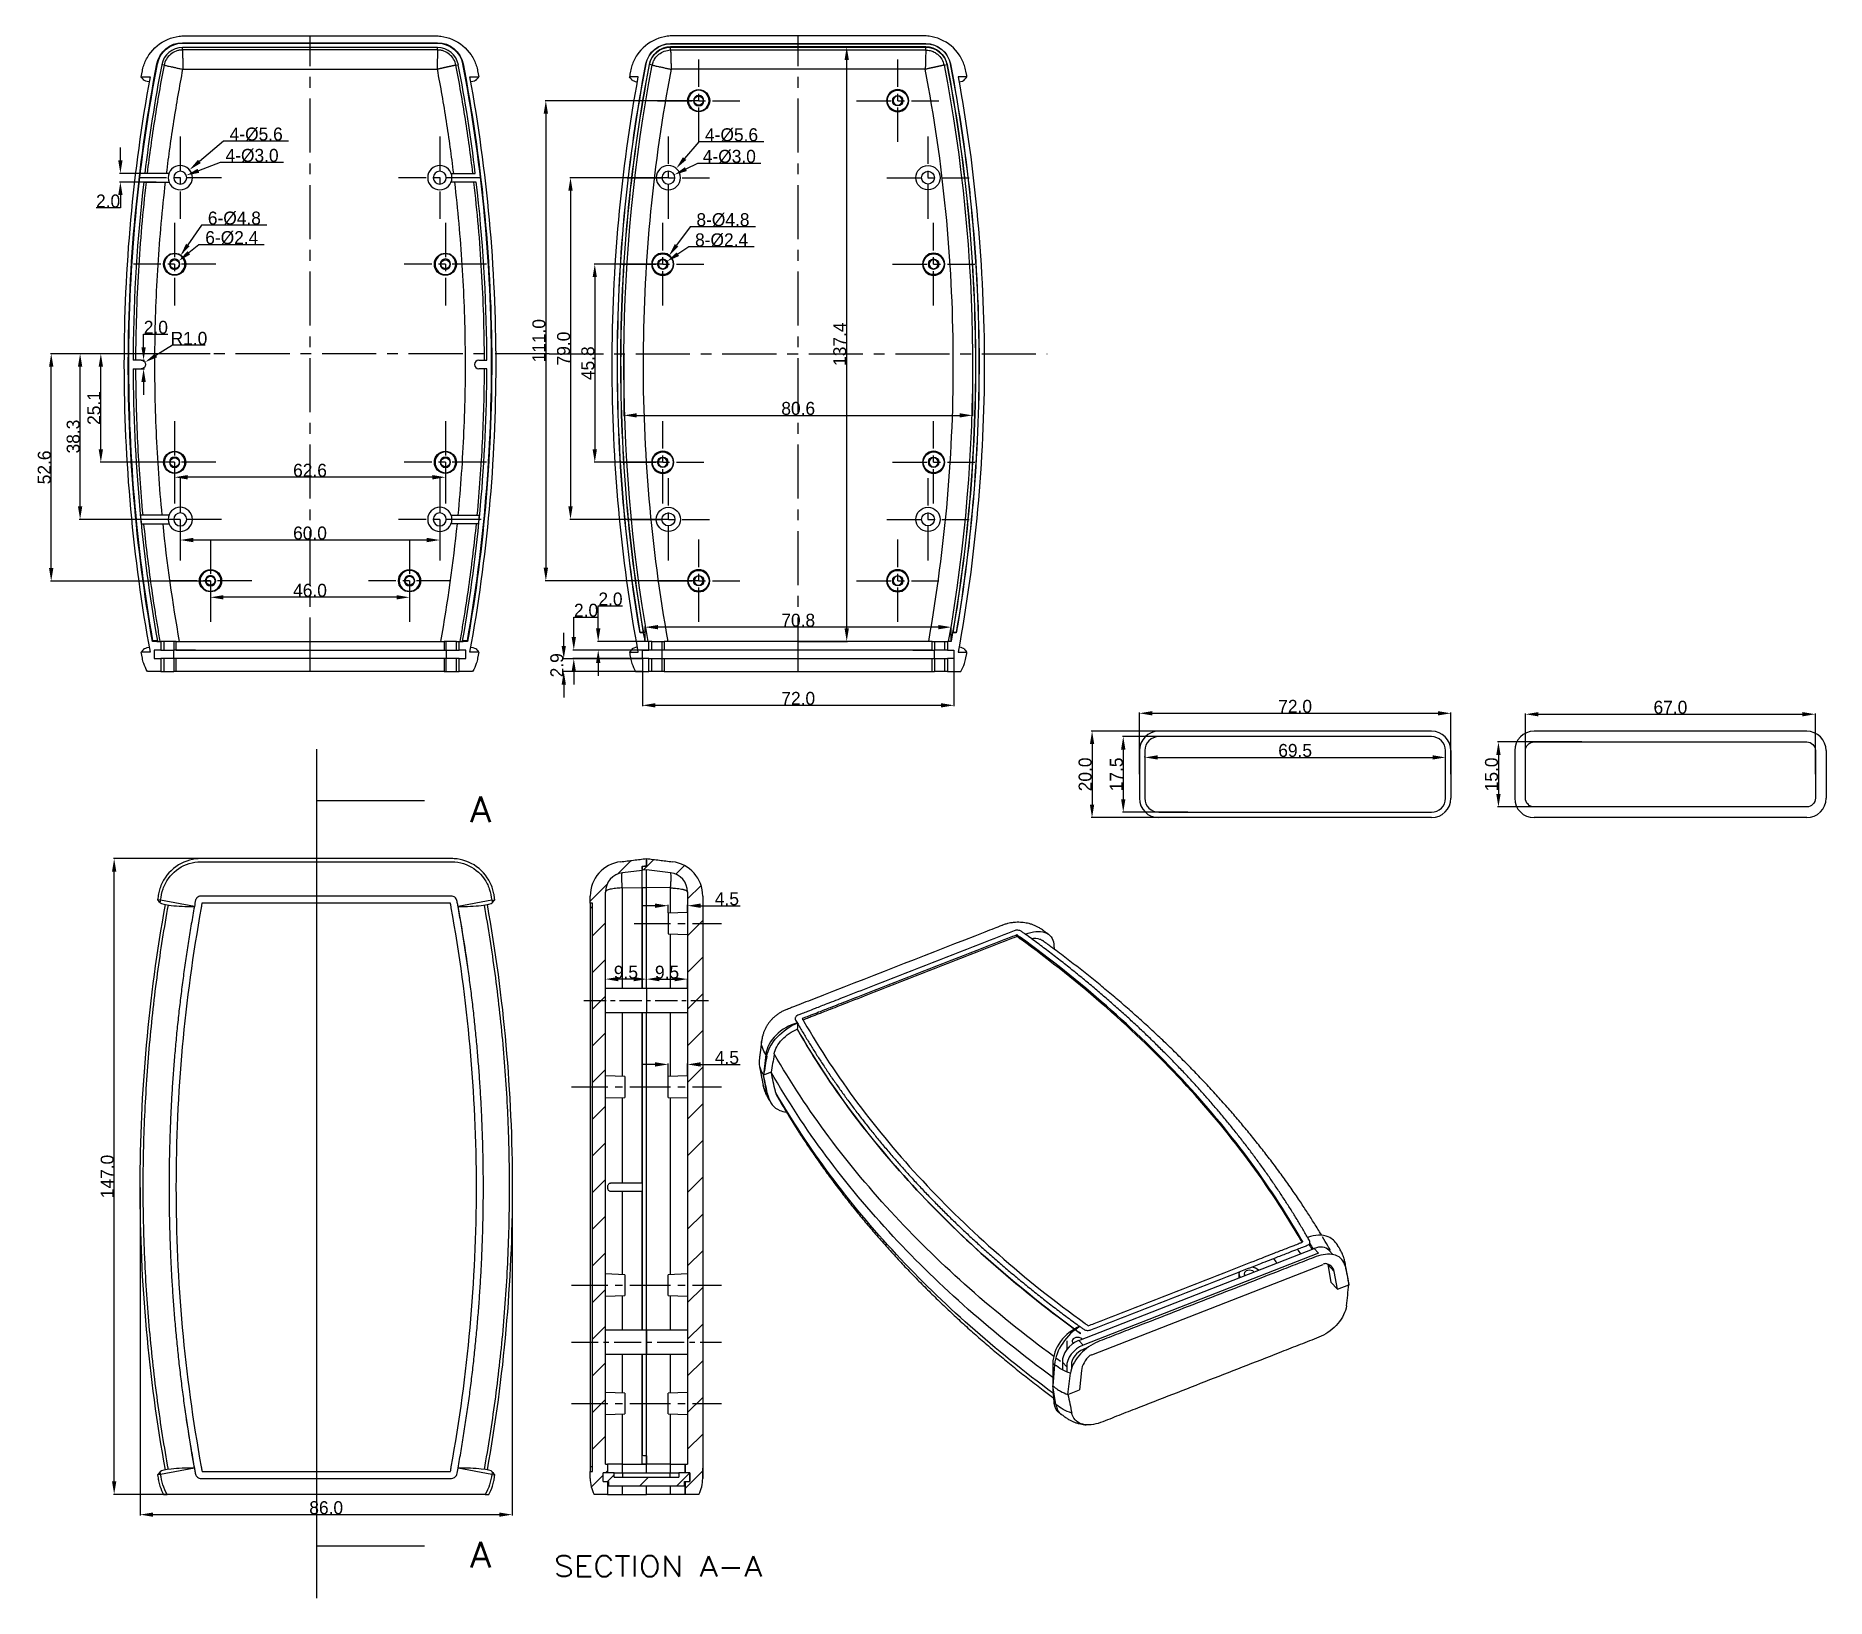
# Model space of a CAD drawing. Header units: inches. Extents: x 120 to 534, y 141 to 502.
import ezdxf
from ezdxf.lldxf.tags import DXFTag

# ---------------------------------------------------------------- set-up
doc = ezdxf.new("R2010")
doc.units = ezdxf.units.IN
doc.header["$MEASUREMENT"] = 0
doc.linetypes.add('CENTER', pattern=[2, 1.25, -0.25, 0.25, -0.25])
for name, color, linetype in [('1', 7, 'Continuous'), ('中心线', 10, 'CENTER'), ('尺寸线', 80, 'Continuous')]:
    doc.layers.add(name, color=color, linetype=linetype)
doc.styles.add('blockfont', font='simplex.shx', dxfattribs={"bigfont": 'bigfont'})
tags = doc.linetypes.add('PHANTOM', pattern=[2.5, 1.25, -0.25, 0.25, -0.25, 0.25, -0.25]).pattern_tags.tags
tags[14:15] = [DXFTag(74, 4), DXFTag(75, 0), DXFTag(340, '0'), DXFTag(46, 0.0), DXFTag(50, 0.0), DXFTag(44, 0.0), DXFTag(45, 0.0)]
tags[12:13] = [DXFTag(74, 4), DXFTag(75, 0), DXFTag(340, '0'), DXFTag(46, 0.0), DXFTag(50, 0.0), DXFTag(44, 0.0), DXFTag(45, 0.0)]
tags[10:11] = [DXFTag(74, 4), DXFTag(75, 0), DXFTag(340, '0'), DXFTag(46, 0.0), DXFTag(50, 0.0), DXFTag(44, 0.0), DXFTag(45, 0.0)]
tags[8:9] = [DXFTag(74, 4), DXFTag(75, 0), DXFTag(340, '0'), DXFTag(46, 0.0), DXFTag(50, 0.0), DXFTag(44, 0.0), DXFTag(45, 0.0)]
tags[6:7] = [DXFTag(74, 4), DXFTag(75, 0), DXFTag(340, '0'), DXFTag(46, 0.0), DXFTag(50, 0.0), DXFTag(44, 0.0), DXFTag(45, 0.0)]
tags[4:5] = [DXFTag(74, 4), DXFTag(75, 0), DXFTag(340, '0'), DXFTag(46, 0.0), DXFTag(50, 0.0), DXFTag(44, 0.0), DXFTag(45, 0.0)]
doc.dimstyles.get("Standard").update_dxf_attribs({"dimtxt": 3, "dimasz": 3, "dimexe": 0.18, "dimexo": 0.0625, "dimgap": 0.09, "dimtad": 1, "dimtoh": 1, "dimdec": 1, "dimzin": 0, "dimdsep": 46, "dimtxsty": 'Standard', "dimcen": 0, "dimadec": 0, "dimazin": 0, "dimtfac": 1, "dimtdec": 1, "dimtofl": 0, "dimtmove": 0, "dimatfit": 3, "dimfxl": 1, "dimtolj": 1, "dimtzin": 0, "dimarcsym": 2})

msp = doc.modelspace()

# ---------------------------------------------------------------- texts
at = {"layer": '1', "color": 87, "attachment_point": 7, "line_spacing_factor": 0.903614, "style": 'blockfont'}
for s, insert, char_height in [('\\W01.038;\\fsimplex.shx;A', (220.73, 320.27), 6), ('\\W01.038;\\fsimplex.shx;A', (220.73, 147.95), 6), ('\\W01.147;\\fsimplex.shx;SECTION \\H4.76;A-A\\H3.17;', (240.02, 145.88), 4.7625)]:
    msp.add_mtext(s, dxfattribs=dict(at, insert=insert, char_height=char_height))

# ---------------------------------------------------------------- blocks, each defined once
blk = doc.blocks.new('HATCH1')
at = {"color": 251}
for p, q in [((488.90761, 671.041383), (492.067521, 674.198135)), ((482.642888, 664.782922), (486.49266, 668.628846)), ((483.142888, 656.80138), (486.142888, 659.798382)), ((483.142888, 648.320338), (486.142888, 651.31734)), ((483.142888, 639.839296), (486.142888, 642.836298)), ((483.142888, 631.358254), (486.142888, 634.355256)), ((483.142888, 622.877212), (486.142888, 625.874214)), ((483.142888, 614.396171), (486.142888, 617.393172)), ((483.142888, 605.915129), (486.142888, 608.91213)), ((483.142888, 597.434087), (486.142888, 600.431088)), ((483.142888, 588.953045), (486.142888, 591.950046)), ((483.142888, 580.472003), (486.142888, 583.469004)), ((483.142888, 571.990961), (486.142888, 574.987962)), ((483.142888, 563.509919), (486.142888, 566.506921)), ((483.142888, 555.028877), (486.142888, 558.025879)), ((483.142888, 546.547835), (486.142888, 549.544837)), ((483.142888, 538.066793), (486.142888, 541.063795)), ((482.891019, 529.334135), (485.642888, 532.083253)), ((486.197324, 532.637135), (486.642888, 533.082253))]:
    blk.add_line(p, q, dxfattribs=at)
blk = doc.blocks.new('HATCH3')
at = {"color": 251}
for p, q in [((494.943449, 672.06156), (497.315967, 674.431707)), ((502.401808, 671.031422), (504.398945, 673.026563)), ((505.142888, 665.28872), (508.261394, 668.404109)), ((505.142888, 656.807678), (508.642888, 660.30418)), ((505.142888, 648.326636), (508.642888, 651.823138)), ((505.142888, 639.845594), (508.642888, 643.342096)), ((505.142888, 631.364552), (508.642888, 634.861054)), ((505.142888, 622.883511), (508.642888, 626.380012)), ((505.142888, 614.402469), (508.642888, 617.89897)), ((505.142888, 605.921427), (508.642888, 609.417929)), ((505.142888, 597.440385), (508.642888, 600.936887)), ((505.142888, 588.959343), (508.642888, 592.455845)), ((505.142888, 580.478301), (508.642888, 583.974803)), ((505.142888, 571.997259), (508.642888, 575.493761)), ((505.142888, 563.516217), (508.642888, 567.012719)), ((505.142888, 555.035175), (508.642888, 558.531677)), ((505.142888, 546.554133), (508.642888, 550.050635)), ((505.142888, 538.073091), (508.642888, 541.569593)), ((504.642888, 529.092549), (508.642888, 533.088551))]:
    blk.add_line(p, q, dxfattribs=at)
blk = doc.blocks.new('HATCH5')
at = {"color": 251}
for p, q in [((486.643888, 530.637135), (488.142888, 532.134636)), ((494.132415, 529.637135), (496.134416, 531.637135)), ((502.621942, 529.637135), (505.624944, 532.637135))]:
    blk.add_line(p, q, dxfattribs=at)
blk = doc.blocks.new('ASSORTED_DRAFT1')
at = {"color": 43}
blk.add_solid([(419.355815, 515.637135), (425.355809, 517.24483), (425.35582, 514.02944), (419.355815, 515.637135)], dxfattribs=at)
blk = doc.blocks.new('ASSORTED_DRAFT2')
at = {"color": 43}
blk.add_solid([(419.355815, 687.962312), (425.355809, 689.570007), (425.35582, 686.354617), (419.355815, 687.962312)], dxfattribs=at)
blk = doc.blocks.new('*D5')
at = {"layer": 'Defpoints', "color": 0}
for p in [(266.48, 299.28), (270.98, 300.99), (270.98, 299.28)]:
    blk.add_point(p, dxfattribs=at)
at = {"layer": '尺寸线', "color": 0, "lineweight": -2}
for p, q in [((263.48, 300.99), (260.48, 300.99)), ((266.48, 299.35), (266.48, 301.17)), ((270.98, 299.35), (270.98, 301.17)), ((273.98, 300.99), (283.16, 300.99))]:
    blk.add_line(p, q, dxfattribs=at)
at = {"layer": '尺寸线', "color": 0}
for points in [[(263.48, 301.49), (263.48, 300.49), (266.48, 300.99)], [(273.98, 301.49), (273.98, 300.49), (270.98, 300.99)]]:
    blk.add_solid(points, dxfattribs=at)
at = {"layer": '尺寸线', "color": 0, "insert": (280.07, 302.58), "char_height": 3, "attachment_point": 5}
blk.add_mtext('\\A1;4.5', dxfattribs=at)
blk = doc.blocks.new('*D6')
at = {"layer": 'Defpoints', "color": 0}
for p in [(261.48, 281.88), (270.98, 284.01), (270.98, 281.88)]:
    blk.add_point(p, dxfattribs=at)
at = {"layer": '尺寸线', "color": 0, "lineweight": -2}
for p, q in [((261.48, 281.95), (261.48, 284.19)), ((264.48, 284.01), (267.98, 284.01)), ((270.98, 281.95), (270.98, 284.19))]:
    blk.add_line(p, q, dxfattribs=at)
at = {"layer": '尺寸线', "color": 0}
for points in [[(264.48, 284.51), (264.48, 283.51), (261.48, 284.01)], [(267.98, 284.51), (267.98, 283.51), (270.98, 284.01)]]:
    blk.add_solid(points, dxfattribs=at)
at = {"layer": '尺寸线', "color": 0, "insert": (266.23, 285.6), "char_height": 3, "attachment_point": 5}
blk.add_mtext('\\A1;9.5', dxfattribs=at)
blk = doc.blocks.new('*D7')
at = {"layer": 'Defpoints', "color": 0}
for p in [(251.98, 284.01), (251.98, 281.88), (261.48, 281.88)]:
    blk.add_point(p, dxfattribs=at)
at = {"layer": '尺寸线', "color": 0, "lineweight": -2}
for p, q in [((251.98, 281.95), (251.98, 284.19)), ((258.48, 284.01), (254.98, 284.01)), ((261.48, 281.95), (261.48, 284.19))]:
    blk.add_line(p, q, dxfattribs=at)
at = {"layer": '尺寸线', "color": 0}
for points in [[(254.98, 284.51), (254.98, 283.51), (251.98, 284.01)], [(258.48, 284.51), (258.48, 283.51), (261.48, 284.01)]]:
    blk.add_solid(points, dxfattribs=at)
at = {"layer": '尺寸线', "color": 0, "insert": (256.73, 285.6), "char_height": 3, "attachment_point": 5}
blk.add_mtext('\\A1;9.5', dxfattribs=at)
blk = doc.blocks.new('*D8')
at = {"layer": 'Defpoints', "color": 0}
for p in [(266.48, 261.48), (270.98, 264.29), (270.98, 261.48)]:
    blk.add_point(p, dxfattribs=at)
at = {"layer": '尺寸线', "color": 0, "lineweight": -2}
for p, q in [((263.48, 264.29), (260.48, 264.29)), ((266.48, 261.55), (266.48, 264.47)), ((270.98, 261.55), (270.98, 264.47)), ((273.98, 264.29), (283.16, 264.29))]:
    blk.add_line(p, q, dxfattribs=at)
at = {"layer": '尺寸线', "color": 0}
for points in [[(263.48, 264.79), (263.48, 263.79), (266.48, 264.29)], [(273.98, 264.79), (273.98, 263.79), (270.98, 264.29)]]:
    blk.add_solid(points, dxfattribs=at)
at = {"layer": '尺寸线', "color": 0, "insert": (280.07, 265.88), "char_height": 3, "attachment_point": 5}
blk.add_mtext('\\A1;4.5', dxfattribs=at)
blk = doc.blocks.new('*D9')
at = {"layer": 'Defpoints', "color": 0}
for p in [(160.71, 376.1), (206.71, 376.1), (160.71, 372.29)]:
    blk.add_point(p, dxfattribs=at)
at = {"layer": '尺寸线', "color": 0, "lineweight": -2}
for p, q in [((160.71, 376.04), (160.71, 372.11)), ((206.71, 376.04), (206.71, 372.11)), ((203.71, 372.29), (163.71, 372.29))]:
    blk.add_line(p, q, dxfattribs=at)
at = {"layer": '尺寸线', "color": 0}
for points in [[(163.71, 372.79), (163.71, 371.79), (160.71, 372.29)], [(203.71, 372.79), (203.71, 371.79), (206.71, 372.29)]]:
    blk.add_solid(points, dxfattribs=at)
at = {"layer": '尺寸线', "color": 0, "insert": (183.71, 373.88), "char_height": 3, "attachment_point": 5}
blk.add_mtext('\\A1;46.0', dxfattribs=at)
blk = doc.blocks.new('*D10')
at = {"layer": 'Defpoints', "color": 0}
for p in [(153.71, 390.3), (213.71, 390.3), (153.71, 385.53)]:
    blk.add_point(p, dxfattribs=at)
at = {"layer": '尺寸线', "color": 0, "lineweight": -2}
for p, q in [((153.71, 390.24), (153.71, 385.35)), ((213.71, 390.24), (213.71, 385.35)), ((210.71, 385.53), (156.71, 385.53))]:
    blk.add_line(p, q, dxfattribs=at)
at = {"layer": '尺寸线', "color": 0}
for points in [[(156.71, 386.03), (156.71, 385.03), (153.71, 385.53)], [(210.71, 386.03), (210.71, 385.03), (213.71, 385.53)]]:
    blk.add_solid(points, dxfattribs=at)
at = {"layer": '尺寸线', "color": 0, "insert": (183.71, 387.12), "char_height": 3, "attachment_point": 5}
blk.add_mtext('\\A1;60.0', dxfattribs=at)
blk = doc.blocks.new('*D11')
at = {"layer": 'Defpoints', "color": 0}
for p in [(152.41, 403.5), (215.01, 403.5), (152.41, 400.04)]:
    blk.add_point(p, dxfattribs=at)
at = {"layer": '尺寸线', "color": 0, "lineweight": -2}
for p, q in [((152.41, 403.44), (152.41, 399.86)), ((215.01, 403.44), (215.01, 399.86)), ((212.01, 400.04), (155.41, 400.04))]:
    blk.add_line(p, q, dxfattribs=at)
at = {"layer": '尺寸线', "color": 0}
for points in [[(155.41, 400.54), (155.41, 399.54), (152.41, 400.04)], [(212.01, 400.54), (212.01, 399.54), (215.01, 400.04)]]:
    blk.add_solid(points, dxfattribs=at)
at = {"layer": '尺寸线', "color": 0, "insert": (183.71, 401.63), "char_height": 3, "attachment_point": 5}
blk.add_mtext('\\A1;62.6', dxfattribs=at)
blk = doc.blocks.new('*D15')
at = {"layer": 'Defpoints', "color": 0}
for p in [(273.55, 487.1), (238.22, 376.1), (273.55, 376.1)]:
    blk.add_point(p, dxfattribs=at)
at = {"layer": '尺寸线', "color": 0, "lineweight": -2}
for p, q in [((273.49, 487.1), (238.04, 487.1)), ((238.22, 484.1), (238.22, 379.1)), ((273.49, 376.1), (238.04, 376.1))]:
    blk.add_line(p, q, dxfattribs=at)
at = {"layer": '尺寸线', "color": 0}
for points in [[(237.72, 484.1), (238.72, 484.1), (238.22, 487.1)], [(237.72, 379.1), (238.72, 379.1), (238.22, 376.1)]]:
    blk.add_solid(points, dxfattribs=at)
at = {"layer": '尺寸线', "color": 0, "insert": (236.63, 431.6), "char_height": 3, "attachment_point": 5, "rotation": 90}
blk.add_mtext('\\A1;111.0', dxfattribs=at)
blk = doc.blocks.new('*D16')
at = {"layer": 'Defpoints', "color": 0}
for p in [(266.55, 469.3), (243.92, 390.3), (266.55, 390.3)]:
    blk.add_point(p, dxfattribs=at)
at = {"layer": '尺寸线', "color": 0, "lineweight": -2}
for p, q in [((266.49, 469.3), (243.74, 469.3)), ((243.92, 466.3), (243.92, 393.3)), ((266.49, 390.3), (243.74, 390.3))]:
    blk.add_line(p, q, dxfattribs=at)
at = {"layer": '尺寸线', "color": 0}
for points in [[(243.42, 466.3), (244.42, 466.3), (243.92, 469.3)], [(243.42, 393.3), (244.42, 393.3), (243.92, 390.3)]]:
    blk.add_solid(points, dxfattribs=at)
at = {"layer": '尺寸线', "color": 0, "insert": (242.33, 429.8), "char_height": 3, "attachment_point": 5, "rotation": 90}
blk.add_mtext('\\A1;79.0', dxfattribs=at)
blk = doc.blocks.new('*D17')
at = {"layer": 'Defpoints', "color": 0}
for p in [(265.25, 449.3), (249.53, 403.5), (265.25, 403.5)]:
    blk.add_point(p, dxfattribs=at)
at = {"layer": '尺寸线', "color": 0, "lineweight": -2}
for p, q in [((265.19, 449.3), (249.35, 449.3)), ((249.53, 446.3), (249.53, 406.5)), ((265.19, 403.5), (249.35, 403.5))]:
    blk.add_line(p, q, dxfattribs=at)
at = {"layer": '尺寸线', "color": 0}
for points in [[(249.03, 446.3), (250.03, 446.3), (249.53, 449.3)], [(249.03, 406.5), (250.03, 406.5), (249.53, 403.5)]]:
    blk.add_solid(points, dxfattribs=at)
at = {"layer": '尺寸线', "color": 0, "insert": (247.94, 426.4), "char_height": 3, "attachment_point": 5, "rotation": 90}
blk.add_mtext('\\A1;45.8', dxfattribs=at)
blk = doc.blocks.new('*D18')
at = {"layer": 'Defpoints', "color": 0}
for p in [(135.36, 428.6), (152.41, 428.6), (152.41, 403.5)]:
    blk.add_point(p, dxfattribs=at)
at = {"layer": '尺寸线', "color": 0, "lineweight": -2}
for p, q in [((152.35, 428.6), (135.18, 428.6)), ((135.36, 406.5), (135.36, 425.6)), ((152.35, 403.5), (135.18, 403.5))]:
    blk.add_line(p, q, dxfattribs=at)
at = {"layer": '尺寸线', "color": 0}
for points in [[(134.86, 425.6), (135.86, 425.6), (135.36, 428.6)], [(134.86, 406.5), (135.86, 406.5), (135.36, 403.5)]]:
    blk.add_solid(points, dxfattribs=at)
at = {"layer": '尺寸线', "color": 0, "insert": (133.77, 416.05), "char_height": 3, "attachment_point": 5, "rotation": 90}
blk.add_mtext('\\A1;25.1', dxfattribs=at)
blk = doc.blocks.new('*D19')
at = {"layer": 'Defpoints', "color": 0}
for p in [(130.57, 428.6), (153.71, 428.6), (153.71, 390.3)]:
    blk.add_point(p, dxfattribs=at)
at = {"layer": '尺寸线', "color": 0, "lineweight": -2}
for p, q in [((153.65, 428.6), (130.39, 428.6)), ((130.57, 393.3), (130.57, 425.6)), ((153.65, 390.3), (130.39, 390.3))]:
    blk.add_line(p, q, dxfattribs=at)
at = {"layer": '尺寸线', "color": 0}
for points in [[(130.07, 425.6), (131.07, 425.6), (130.57, 428.6)], [(130.07, 393.3), (131.07, 393.3), (130.57, 390.3)]]:
    blk.add_solid(points, dxfattribs=at)
at = {"layer": '尺寸线', "color": 0, "insert": (128.98, 409.45), "char_height": 3, "attachment_point": 5, "rotation": 90}
blk.add_mtext('\\A1;38.3', dxfattribs=at)
blk = doc.blocks.new('*D20')
at = {"layer": 'Defpoints', "color": 0}
for p in [(123.89, 428.6), (160.71, 428.6), (160.71, 376.04)]:
    blk.add_point(p, dxfattribs=at)
at = {"layer": '尺寸线', "color": 0, "lineweight": -2}
for p, q in [((160.65, 428.6), (123.71, 428.6)), ((123.89, 379.04), (123.89, 425.6)), ((160.65, 376.04), (123.71, 376.04))]:
    blk.add_line(p, q, dxfattribs=at)
at = {"layer": '尺寸线', "color": 0}
for points in [[(123.39, 425.6), (124.39, 425.6), (123.89, 428.6)], [(123.39, 379.04), (124.39, 379.04), (123.89, 376.04)]]:
    blk.add_solid(points, dxfattribs=at)
at = {"layer": '尺寸线', "color": 0, "insert": (122.3, 402.32), "char_height": 3, "attachment_point": 5, "rotation": 90}
blk.add_mtext('\\A1;52.6', dxfattribs=at)
blk = doc.blocks.new('*D21')
at = {"layer": 'Defpoints', "color": 0}
for p in [(138.44, 311.88), (185.2, 311.88), (185.2, 164.88)]:
    blk.add_point(p, dxfattribs=at)
at = {"layer": '尺寸线', "color": 0, "lineweight": -2}
for p, q in [((185.13, 311.88), (138.26, 311.88)), ((138.44, 167.88), (138.44, 308.88)), ((185.13, 164.88), (138.26, 164.88))]:
    blk.add_line(p, q, dxfattribs=at)
at = {"layer": '尺寸线', "color": 0}
for points in [[(137.94, 308.88), (138.94, 308.88), (138.44, 311.88)], [(137.94, 167.88), (138.94, 167.88), (138.44, 164.88)]]:
    blk.add_solid(points, dxfattribs=at)
at = {"layer": '尺寸线', "color": 0, "insert": (136.85, 238.38), "char_height": 3, "attachment_point": 5, "rotation": 90}
blk.add_mtext('\\A1;147.0', dxfattribs=at)
blk = doc.blocks.new('*D22')
at = {"layer": 'Defpoints', "color": 0}
for p in [(144.45, 235.88), (230.45, 235.88), (230.45, 160.2)]:
    blk.add_point(p, dxfattribs=at)
at = {"layer": '尺寸线', "color": 0, "lineweight": -2}
for p, q in [((144.45, 235.82), (144.45, 160.02)), ((230.45, 235.82), (230.45, 160.02)), ((147.45, 160.2), (227.45, 160.2))]:
    blk.add_line(p, q, dxfattribs=at)
at = {"layer": '尺寸线', "color": 0}
for points in [[(147.45, 160.7), (147.45, 159.7), (144.45, 160.2)], [(227.45, 160.7), (227.45, 159.7), (230.45, 160.2)]]:
    blk.add_solid(points, dxfattribs=at)
at = {"layer": '尺寸线', "color": 0, "insert": (187.45, 161.79), "char_height": 3, "attachment_point": 5}
blk.add_mtext('\\A1;86.0', dxfattribs=at)
blk = doc.blocks.new('*D23')
at = {"layer": 'Defpoints', "color": 0}
for p in [(152.31, 468.77), (155.11, 469.83)]:
    blk.add_point(p, dxfattribs=at)
at = {"layer": '尺寸线', "color": 0, "lineweight": -2}
for p, q in [((162.98, 472.81), (157.92, 470.89)), ((177.57, 472.81), (162.98, 472.81))]:
    blk.add_line(p, q, dxfattribs=at)
at = {"layer": '尺寸线', "color": 0}
blk.add_solid([(157.74, 471.36), (158.1, 470.43), (155.11, 469.83)], dxfattribs=at)
at = {"layer": '尺寸线', "color": 0, "insert": (170.32, 474.4), "char_height": 3, "attachment_point": 5}
blk.add_mtext('\\A1;4-%%c3.0', dxfattribs=at)
blk = doc.blocks.new('*D24')
at = {"layer": 'Defpoints', "color": 0}
for p in [(155.85, 471.11), (151.57, 467.49)]:
    blk.add_point(p, dxfattribs=at)
at = {"layer": '尺寸线', "color": 0, "lineweight": -2}
for p, q in [((163.68, 477.74), (158.14, 473.05)), ((178.77, 477.74), (163.68, 477.74))]:
    blk.add_line(p, q, dxfattribs=at)
at = {"layer": '尺寸线', "color": 0}
blk.add_solid([(157.81, 473.43), (158.46, 472.67), (155.85, 471.11)], dxfattribs=at)
at = {"layer": '尺寸线', "color": 0, "insert": (171.27, 479.33), "char_height": 3, "attachment_point": 5}
blk.add_mtext('\\A1;4-%%c5.6', dxfattribs=at)
blk = doc.blocks.new('*D25')
at = {"layer": 'Defpoints', "color": 0}
for p in [(265.2, 468.64), (267.9, 469.96)]:
    blk.add_point(p, dxfattribs=at)
at = {"layer": '尺寸线', "color": 0, "lineweight": -2}
for p, q in [((273.29, 472.59), (270.59, 471.28)), ((287.88, 472.59), (273.29, 472.59))]:
    blk.add_line(p, q, dxfattribs=at)
at = {"layer": '尺寸线', "color": 0}
blk.add_solid([(270.37, 471.73), (270.81, 470.83), (267.9, 469.96)], dxfattribs=at)
at = {"layer": '尺寸线', "color": 0, "insert": (280.63, 474.18), "char_height": 3, "attachment_point": 5}
blk.add_mtext('\\A1;4-%%c3.0', dxfattribs=at)
blk = doc.blocks.new('*D26')
at = {"layer": 'Defpoints', "color": 0}
for p in [(268.36, 471.44), (264.74, 467.16)]:
    blk.add_point(p, dxfattribs=at)
at = {"layer": '尺寸线', "color": 0, "lineweight": -2}
for p, q in [((273.55, 477.58), (270.29, 473.73)), ((288.64, 477.58), (273.55, 477.58))]:
    blk.add_line(p, q, dxfattribs=at)
at = {"layer": '尺寸线', "color": 0}
blk.add_solid([(269.91, 474.05), (270.68, 473.41), (268.36, 471.44)], dxfattribs=at)
at = {"layer": '尺寸线', "color": 0, "insert": (281.14, 479.17), "char_height": 3, "attachment_point": 5}
blk.add_mtext('\\A1;4-%%c5.6', dxfattribs=at)
blk = doc.blocks.new('*D27')
at = {"layer": 'Defpoints', "color": 0}
for p in [(264.25, 448.64), (266.25, 449.96)]:
    blk.add_point(p, dxfattribs=at)
at = {"layer": '尺寸线', "color": 0, "lineweight": -2}
for p, q in [((271.25, 453.28), (268.75, 451.62)), ((286.34, 453.28), (271.25, 453.28))]:
    blk.add_line(p, q, dxfattribs=at)
at = {"layer": '尺寸线', "color": 0}
blk.add_solid([(268.47, 452.04), (269.03, 451.2), (266.25, 449.96)], dxfattribs=at)
at = {"layer": '尺寸线', "color": 0, "insert": (278.84, 454.87), "char_height": 3, "attachment_point": 5}
blk.add_mtext('\\A1;8-%%c2.4', dxfattribs=at)
blk = doc.blocks.new('*D28')
at = {"layer": 'Defpoints', "color": 0}
for p in [(266.66, 451.24), (263.83, 447.36)]:
    blk.add_point(p, dxfattribs=at)
at = {"layer": '尺寸线', "color": 0, "lineweight": -2}
for p, q in [((271.57, 457.95), (268.43, 453.66)), ((286.66, 457.95), (271.57, 457.95))]:
    blk.add_line(p, q, dxfattribs=at)
at = {"layer": '尺寸线', "color": 0}
blk.add_solid([(268.03, 453.96), (268.84, 453.37), (266.66, 451.24)], dxfattribs=at)
at = {"layer": '尺寸线', "color": 0, "insert": (279.16, 459.54), "char_height": 3, "attachment_point": 5}
blk.add_mtext('\\A1;8-%%c4.8', dxfattribs=at)
blk = doc.blocks.new('*D29')
at = {"layer": 'Defpoints', "color": 0}
for p in [(388.55, 341.34), (364.47, 321.34), (388.55, 321.34)]:
    blk.add_point(p, dxfattribs=at)
at = {"layer": '尺寸线', "color": 0, "lineweight": -2}
for p, q in [((388.49, 341.34), (364.29, 341.34)), ((364.47, 338.34), (364.47, 324.34)), ((388.49, 321.34), (364.29, 321.34))]:
    blk.add_line(p, q, dxfattribs=at)
at = {"layer": '尺寸线', "color": 0}
for points in [[(363.97, 338.34), (364.97, 338.34), (364.47, 341.34)], [(363.97, 324.34), (364.97, 324.34), (364.47, 321.34)]]:
    blk.add_solid(points, dxfattribs=at)
at = {"layer": '尺寸线', "color": 0, "insert": (362.88, 331.34), "char_height": 3, "attachment_point": 5, "rotation": 90}
blk.add_mtext('\\A1;20.0', dxfattribs=at)
blk = doc.blocks.new('*D30')
at = {"layer": 'Defpoints', "color": 0}
for p in [(447.41, 345.47), (375.41, 331.34), (447.41, 331.34)]:
    blk.add_point(p, dxfattribs=at)
at = {"layer": '尺寸线', "color": 0, "lineweight": -2}
for p, q in [((375.41, 331.41), (375.41, 345.65)), ((378.41, 345.47), (444.41, 345.47)), ((447.41, 331.41), (447.41, 345.65))]:
    blk.add_line(p, q, dxfattribs=at)
at = {"layer": '尺寸线', "color": 0}
for points in [[(378.41, 345.97), (378.41, 344.97), (375.41, 345.47)], [(444.41, 345.97), (444.41, 344.97), (447.41, 345.47)]]:
    blk.add_solid(points, dxfattribs=at)
at = {"layer": '尺寸线', "color": 0, "insert": (411.41, 347.06), "char_height": 3, "attachment_point": 5}
blk.add_mtext('\\A1;72.0', dxfattribs=at)
blk = doc.blocks.new('*D31')
at = {"layer": 'Defpoints', "color": 0}
for p in [(376.66, 335.27), (446.16, 335.27), (446.16, 335.27)]:
    blk.add_point(p, dxfattribs=at)
at = {"layer": '尺寸线', "color": 0, "lineweight": -2}
for p, q in [((376.66, 335.33), (376.66, 335.45)), ((379.66, 335.27), (443.16, 335.27)), ((446.16, 335.33), (446.16, 335.45))]:
    blk.add_line(p, q, dxfattribs=at)
at = {"layer": '尺寸线', "color": 0}
for points in [[(379.66, 335.77), (379.66, 334.77), (376.66, 335.27)], [(443.16, 335.77), (443.16, 334.77), (446.16, 335.27)]]:
    blk.add_solid(points, dxfattribs=at)
at = {"layer": '尺寸线', "color": 0, "insert": (411.41, 336.86), "char_height": 3, "attachment_point": 5}
blk.add_mtext('\\A1;69.5', dxfattribs=at)
blk = doc.blocks.new('*D32')
at = {"layer": 'Defpoints', "color": 0}
for p in [(386.65, 340.09), (371.68, 322.59), (386.65, 322.59)]:
    blk.add_point(p, dxfattribs=at)
at = {"layer": '尺寸线', "color": 0, "lineweight": -2}
for p, q in [((386.59, 340.09), (371.5, 340.09)), ((371.68, 337.09), (371.68, 325.59)), ((386.59, 322.59), (371.5, 322.59))]:
    blk.add_line(p, q, dxfattribs=at)
at = {"layer": '尺寸线', "color": 0}
for points in [[(371.18, 337.09), (372.18, 337.09), (371.68, 340.09)], [(371.18, 325.59), (372.18, 325.59), (371.68, 322.59)]]:
    blk.add_solid(points, dxfattribs=at)
at = {"layer": '尺寸线', "color": 0, "insert": (370.09, 331.34), "char_height": 3, "attachment_point": 5, "rotation": 90}
blk.add_mtext('\\A1;17.5', dxfattribs=at)
blk = doc.blocks.new('*D33')
at = {"layer": 'Defpoints', "color": 0}
for p in [(477.78, 338.84), (458.4, 323.84), (477.78, 323.84)]:
    blk.add_point(p, dxfattribs=at)
at = {"layer": '尺寸线', "color": 0, "lineweight": -2}
for p, q in [((477.71, 338.84), (458.22, 338.84)), ((458.4, 335.84), (458.4, 326.84)), ((477.71, 323.84), (458.22, 323.84))]:
    blk.add_line(p, q, dxfattribs=at)
at = {"layer": '尺寸线', "color": 0}
for points in [[(457.9, 335.84), (458.9, 335.84), (458.4, 338.84)], [(457.9, 326.84), (458.9, 326.84), (458.4, 323.84)]]:
    blk.add_solid(points, dxfattribs=at)
at = {"layer": '尺寸线', "color": 0, "insert": (456.81, 331.34), "char_height": 3, "attachment_point": 5, "rotation": 90}
blk.add_mtext('\\A1;15.0', dxfattribs=at)
blk = doc.blocks.new('*D34')
at = {"layer": 'Defpoints', "color": 0}
for p in [(531.65, 345.25), (464.65, 331.34), (531.65, 331.34)]:
    blk.add_point(p, dxfattribs=at)
at = {"layer": '尺寸线', "color": 0, "lineweight": -2}
for p, q in [((464.65, 331.41), (464.65, 345.43)), ((467.65, 345.25), (528.65, 345.25)), ((531.65, 331.41), (531.65, 345.43))]:
    blk.add_line(p, q, dxfattribs=at)
at = {"layer": '尺寸线', "color": 0}
for points in [[(467.65, 345.75), (467.65, 344.75), (464.65, 345.25)], [(528.65, 345.75), (528.65, 344.75), (531.65, 345.25)]]:
    blk.add_solid(points, dxfattribs=at)
at = {"layer": '尺寸线', "color": 0, "insert": (498.15, 346.84), "char_height": 3, "attachment_point": 5}
blk.add_mtext('\\A1;67.0', dxfattribs=at)
blk = doc.blocks.new('*D35')
at = {"layer": 'Defpoints', "color": 0}
for p in [(260.55, 358.1), (332.55, 358.1), (332.55, 347.31)]:
    blk.add_point(p, dxfattribs=at)
at = {"layer": '尺寸线', "color": 0, "lineweight": -2}
for p, q in [((260.55, 358.04), (260.55, 347.13)), ((332.55, 358.04), (332.55, 347.13)), ((263.55, 347.31), (329.55, 347.31))]:
    blk.add_line(p, q, dxfattribs=at)
at = {"layer": '尺寸线', "color": 0}
for points in [[(263.55, 347.81), (263.55, 346.81), (260.55, 347.31)], [(329.55, 347.81), (329.55, 346.81), (332.55, 347.31)]]:
    blk.add_solid(points, dxfattribs=at)
at = {"layer": '尺寸线', "color": 0, "insert": (296.55, 348.9), "char_height": 3, "attachment_point": 5}
blk.add_mtext('\\A1;72.0', dxfattribs=at)
blk = doc.blocks.new('*D36')
at = {"layer": 'Defpoints', "color": 0}
for p in [(242.36, 358.04), (260.55, 358.04), (260.55, 355.1)]:
    blk.add_point(p, dxfattribs=at)
at = {"layer": '尺寸线', "color": 0, "lineweight": -2}
for p, q in [((242.36, 361.04), (242.36, 364.04)), ((260.49, 358.04), (242.18, 358.04)), ((260.49, 355.1), (242.18, 355.1)), ((242.36, 352.1), (242.36, 349.1))]:
    blk.add_line(p, q, dxfattribs=at)
at = {"layer": '尺寸线', "color": 0}
for points in [[(241.86, 361.04), (242.86, 361.04), (242.36, 358.04)], [(241.86, 352.1), (242.86, 352.1), (242.36, 355.1)]]:
    blk.add_solid(points, dxfattribs=at)
at = {"layer": '尺寸线', "color": 0, "insert": (240.77, 356.57), "char_height": 3, "attachment_point": 5, "rotation": 90}
blk.add_mtext('\\A1;2.9', dxfattribs=at)
blk = doc.blocks.new('*D37')
at = {"layer": 'Defpoints', "color": 0}
for p in [(244.67, 360.1), (260.55, 360.1), (260.55, 358.1)]:
    blk.add_point(p, dxfattribs=at)
at = {"layer": '尺寸线', "color": 0, "lineweight": -2}
for p, q in [((244.67, 363.1), (244.67, 367.69)), ((244.67, 367.69), (250.26, 367.69)), ((260.49, 360.1), (244.49, 360.1)), ((260.49, 358.1), (244.49, 358.1)), ((244.67, 355.1), (244.67, 352.1))]:
    blk.add_line(p, q, dxfattribs=at)
at = {"layer": '尺寸线', "color": 0}
for points in [[(244.17, 363.1), (245.17, 363.1), (244.67, 360.1)], [(244.17, 355.1), (245.17, 355.1), (244.67, 358.1)]]:
    blk.add_solid(points, dxfattribs=at)
at = {"layer": '尺寸线', "color": 0, "insert": (247.51, 369.28), "char_height": 3, "attachment_point": 5}
blk.add_mtext('\\A1;2.0', dxfattribs=at)
blk = doc.blocks.new('*D38')
at = {"layer": 'Defpoints', "color": 0}
for p in [(250.32, 360.1), (262.73, 362.1), (262.73, 360.1)]:
    blk.add_point(p, dxfattribs=at)
at = {"layer": '尺寸线', "color": 0, "lineweight": -2}
for p, q in [((250.32, 365.1), (250.32, 370.28)), ((250.32, 370.28), (255.91, 370.28)), ((262.67, 362.1), (250.14, 362.1)), ((262.67, 360.1), (250.14, 360.1)), ((250.32, 357.1), (250.32, 354.1))]:
    blk.add_line(p, q, dxfattribs=at)
at = {"layer": '尺寸线', "color": 0}
for points in [[(249.82, 365.1), (250.82, 365.1), (250.32, 362.1)], [(249.82, 357.1), (250.82, 357.1), (250.32, 360.1)]]:
    blk.add_solid(points, dxfattribs=at)
at = {"layer": '尺寸线', "color": 0, "insert": (253.16, 371.87), "char_height": 3, "attachment_point": 5}
blk.add_mtext('\\A1;2.0', dxfattribs=at)
blk = doc.blocks.new('*D39')
at = {"layer": 'Defpoints', "color": 0}
for p in [(296.55, 499.5), (307.76, 499.5), (296.55, 362.1)]:
    blk.add_point(p, dxfattribs=at)
at = {"layer": '尺寸线', "color": 0, "lineweight": -2}
for p, q in [((296.61, 499.5), (307.94, 499.5)), ((307.76, 365.1), (307.76, 496.5)), ((296.61, 362.1), (307.94, 362.1))]:
    blk.add_line(p, q, dxfattribs=at)
at = {"layer": '尺寸线', "color": 0}
for points in [[(307.26, 496.5), (308.26, 496.5), (307.76, 499.5)], [(307.26, 365.1), (308.26, 365.1), (307.76, 362.1)]]:
    blk.add_solid(points, dxfattribs=at)
at = {"layer": '尺寸线', "color": 0, "insert": (306.17, 430.8), "char_height": 3, "attachment_point": 5, "rotation": 90}
blk.add_mtext('\\A1;137.4', dxfattribs=at)
blk = doc.blocks.new('*D40')
at = {"layer": 'Defpoints', "color": 0}
for p in [(151.47, 448.55), (153.35, 450.05)]:
    blk.add_point(p, dxfattribs=at)
at = {"layer": '尺寸线', "color": 0, "lineweight": -2}
for p, q in [((158.04, 453.8), (155.69, 451.92)), ((173.13, 453.8), (158.04, 453.8))]:
    blk.add_line(p, q, dxfattribs=at)
at = {"layer": '尺寸线', "color": 0}
blk.add_solid([(155.38, 452.31), (156, 451.53), (153.35, 450.05)], dxfattribs=at)
at = {"layer": '尺寸线', "color": 0, "insert": (165.63, 455.39), "char_height": 3, "attachment_point": 5}
blk.add_mtext('\\A1;6-%%c2.4', dxfattribs=at)
blk = doc.blocks.new('*D41')
at = {"layer": 'Defpoints', "color": 0}
for p in [(153.77, 451.28), (151.05, 447.33)]:
    blk.add_point(p, dxfattribs=at)
at = {"layer": '尺寸线', "color": 0, "lineweight": -2}
for p, q in [((158.64, 458.32), (155.48, 453.74)), ((173.73, 458.32), (158.64, 458.32))]:
    blk.add_line(p, q, dxfattribs=at)
at = {"layer": '尺寸线', "color": 0}
blk.add_solid([(155.07, 454.03), (155.89, 453.46), (153.77, 451.28)], dxfattribs=at)
at = {"layer": '尺寸线', "color": 0, "insert": (166.23, 459.91), "char_height": 3, "attachment_point": 5}
blk.add_mtext('\\A1;6-%%c4.8', dxfattribs=at)
blk = doc.blocks.new('*D42')
at = {"layer": 'Defpoints', "color": 0}
for p in [(261.16, 365.38), (261.16, 362.1), (331.93, 362.11)]:
    blk.add_point(p, dxfattribs=at)
at = {"layer": '尺寸线', "color": 0, "lineweight": -2}
for p, q in [((261.16, 362.16), (261.16, 365.56)), ((328.93, 365.38), (264.16, 365.38)), ((331.93, 362.17), (331.93, 365.56))]:
    blk.add_line(p, q, dxfattribs=at)
at = {"layer": '尺寸线', "color": 0}
for points in [[(264.16, 365.88), (264.16, 364.88), (261.16, 365.38)], [(328.93, 365.88), (328.93, 364.88), (331.93, 365.38)]]:
    blk.add_solid(points, dxfattribs=at)
at = {"layer": '尺寸线', "color": 0, "insert": (296.55, 366.97), "char_height": 3, "attachment_point": 5}
blk.add_mtext('\\A1;70.8', dxfattribs=at)
blk = doc.blocks.new('*D43')
at = {"layer": 'Defpoints', "color": 0}
for p in [(256.25, 428.6), (336.84, 428.75), (336.84, 414.35)]:
    blk.add_point(p, dxfattribs=at)
at = {"layer": '尺寸线', "color": 0, "lineweight": -2}
for p, q in [((256.25, 428.54), (256.25, 414.17)), ((336.84, 428.69), (336.84, 414.17)), ((259.25, 414.35), (333.84, 414.35))]:
    blk.add_line(p, q, dxfattribs=at)
at = {"layer": '尺寸线', "color": 0}
for points in [[(259.25, 414.85), (259.25, 413.85), (256.25, 414.35)], [(333.84, 414.85), (333.84, 413.85), (336.84, 414.35)]]:
    blk.add_solid(points, dxfattribs=at)
at = {"layer": '尺寸线', "color": 0, "insert": (296.55, 415.94), "char_height": 3, "attachment_point": 5}
blk.add_mtext('\\A1;80.6', dxfattribs=at)
blk = doc.blocks.new('*D44')
at = {"layer": 'Defpoints', "color": 0}
for p in [(139.88, 468.3), (148.18, 468.3), (148.3, 470.3)]:
    blk.add_point(p, dxfattribs=at)
at = {"layer": '尺寸线', "color": 0, "lineweight": -2}
for p, q in [((139.88, 473.3), (139.88, 476.3)), ((148.24, 470.3), (139.7, 470.3)), ((148.12, 468.3), (139.7, 468.3)), ((139.88, 465.3), (139.88, 462.3)), ((139.88, 462.3), (134.29, 462.3))]:
    blk.add_line(p, q, dxfattribs=at)
at = {"layer": '尺寸线', "color": 0}
for points in [[(139.38, 473.3), (140.38, 473.3), (139.88, 470.3)], [(139.38, 465.3), (140.38, 465.3), (139.88, 468.3)]]:
    blk.add_solid(points, dxfattribs=at)
at = {"layer": '尺寸线', "color": 0, "insert": (137.04, 463.89), "char_height": 3, "attachment_point": 5}
blk.add_mtext('\\A1;2.0', dxfattribs=at)
blk = doc.blocks.new('*D45')
at = {"layer": 'Defpoints', "color": 0}
for p in [(144.71, 427.1), (145.24, 427.1), (144.71, 425.1)]:
    blk.add_point(p, dxfattribs=at)
at = {"layer": '尺寸线', "color": 0, "lineweight": -2}
for p, q in [((145.24, 430.1), (145.24, 433.1)), ((145.24, 433.1), (150.83, 433.1)), ((144.77, 427.1), (145.42, 427.1)), ((144.77, 425.1), (145.42, 425.1)), ((145.24, 422.1), (145.24, 419.1))]:
    blk.add_line(p, q, dxfattribs=at)
at = {"layer": '尺寸线', "color": 0}
for points in [[(144.74, 430.1), (145.74, 430.1), (145.24, 427.1)], [(144.74, 422.1), (145.74, 422.1), (145.24, 425.1)]]:
    blk.add_solid(points, dxfattribs=at)
at = {"layer": '尺寸线', "color": 0, "insert": (148.08, 434.69), "char_height": 3, "attachment_point": 5}
blk.add_mtext('\\A1;2.0', dxfattribs=at)
blk = doc.blocks.new('*D46')
at = {"layer": 'Defpoints', "color": 0}
for p in [(145.56, 426.63), (144.71, 426.1)]:
    blk.add_point(p, dxfattribs=at)
at = {"layer": '尺寸线', "color": 0, "lineweight": -2}
for p, q in [((151.89, 430.54), (148.11, 428.2)), ((159.48, 430.54), (151.89, 430.54))]:
    blk.add_line(p, q, dxfattribs=at)
at = {"layer": '尺寸线', "color": 0}
blk.add_solid([(147.85, 428.63), (148.38, 427.78), (145.56, 426.63)], dxfattribs=at)
at = {"layer": '尺寸线', "color": 0, "insert": (155.73, 432.13), "char_height": 3, "attachment_point": 5}
blk.add_mtext('\\A1;R1.0', dxfattribs=at)

# ---------------------------------------------------------------- dimensions: what is measured, and where the dimension line sits
at = {"layer": '尺寸线'}
for base, p1, p2, angle, picture, middle in [((307.76, 499.5), (296.55, 362.1), (296.55, 499.5), 90, '*D39', (306.17, 430.8)), ((238.22, 376.1), (273.55, 487.1), (273.55, 376.1), 90, '*D15', (236.63, 431.6)), ((139.88, 468.3), (148.3, 470.3), (148.18, 468.3), 90, '*D44', (137.04, 463.89)), ((243.92, 390.3), (266.55, 469.3), (266.55, 390.3), 90, '*D16', (242.33, 429.8)), ((249.53, 403.5), (265.25, 449.3), (265.25, 403.5), 90, '*D17', (247.94, 426.4)), ((145.24, 427.1), (144.71, 425.1), (144.71, 427.1), 90, '*D45', (148.08, 434.69)), ((123.89, 428.6), (160.71, 376.04), (160.71, 428.6), 90, '*D20', (122.3, 402.32)), ((130.57, 428.6), (153.71, 390.3), (153.71, 428.6), 90, '*D19', (128.98, 409.45)), ((135.36, 428.6), (152.41, 403.5), (152.41, 428.6), 90, '*D18', (133.77, 416.05)), ((152.41, 400.04), (215.01, 403.5), (152.41, 403.5), 180, '*D11', (183.71, 401.63)), ((153.71, 385.53), (213.71, 390.3), (153.71, 390.3), 180, '*D10', (183.71, 387.12)), ((160.71, 372.29), (206.71, 376.1), (160.71, 376.1), 180, '*D9', (183.71, 373.88)), ((364.47, 321.34), (388.55, 341.34), (388.55, 321.34), 90, '*D29', (362.88, 331.34)), ((458.4, 323.84), (477.78, 338.84), (477.78, 323.84), 90, '*D33', (456.81, 331.34)), ((138.44, 311.88), (185.2, 164.88), (185.2, 311.88), 90, '*D21', (136.85, 238.38))]:
    dim = msp.add_linear_dim(base=base, p1=p1, p2=p2, angle=angle, dimstyle='Standard', dxfattribs=at)
    dim.commit()
    dim.dimension.update_dxf_attribs({"geometry": picture, "text_midpoint": middle})
for p1, p2, override, picture, middle in [((151.57, 467.49), (155.85, 471.11), {"dimpost": '4-%%c<>'}, '*D24', (171.27, 477.74)), ((264.74, 467.16), (268.36, 471.44), {"dimpost": '4-%%c<>'}, '*D26', (281.14, 477.58)), ((152.31, 468.77), (155.11, 469.83), {"dimpost": '4-%%c<>'}, '*D23', (170.32, 472.81)), ((151.05, 447.33), (153.77, 451.28), {"dimpost": '6-%%c<>'}, '*D41', (166.23, 458.32)), ((263.83, 447.36), (266.66, 451.24), {"dimpost": '8-%%c<>'}, '*D28', (279.16, 457.95))]:
    dim = msp.add_diameter_dim_2p(p1=p1, p2=p2, dimstyle='Standard', override=override, dxfattribs=at)
    dim.commit()
    dim.dimension.update_dxf_attribs({"geometry": picture, "text_midpoint": middle, "dimtype": 163})
for p1, p2, override, picture, middle in [((265.2, 468.64), (267.9, 469.96), {"dimpost": '4-%%c<>'}, '*D25', (280.63, 474.18)), ((151.47, 448.55), (153.35, 450.05), {"dimpost": '6-%%c<>'}, '*D40', (165.63, 455.39)), ((264.25, 448.64), (266.25, 449.96), {"dimpost": '8-%%c<>'}, '*D27', (278.84, 454.87))]:
    dim = msp.add_diameter_dim_2p(p1=p1, p2=p2, dimstyle='Standard', override=override, dxfattribs=at)
    dim.commit()
    dim.dimension.update_dxf_attribs({"geometry": picture, "text_midpoint": middle})
dim = msp.add_radius_dim(center=(144.71, 426.1), mpoint=(145.56, 426.63), dimstyle='Standard', dxfattribs=at)
dim.commit()
dim.dimension.update_dxf_attribs({"geometry": '*D46', "text_midpoint": (155.73, 430.54), "dimtype": 164})
for base, p1, p2, picture, middle in [((336.84, 414.35), (256.25, 428.6), (336.84, 428.75), '*D43', (296.55, 415.94)), ((261.16, 365.38), (331.93, 362.11), (261.16, 362.1), '*D42', (296.55, 366.97)), ((332.55, 347.31), (260.55, 358.1), (332.55, 358.1), '*D35', (296.55, 348.9)), ((447.41, 345.47), (375.41, 331.34), (447.41, 331.34), '*D30', (411.41, 347.06)), ((531.65, 345.25), (464.65, 331.34), (531.65, 331.34), '*D34', (498.15, 346.84)), ((446.16, 335.27), (376.66, 335.27), (446.16, 335.27), '*D31', (411.41, 336.86)), ((270.98, 300.99), (266.48, 299.28), (270.98, 299.28), '*D5', (280.07, 302.58)), ((251.98, 284.01), (261.48, 281.88), (251.98, 281.88), '*D7', (256.73, 285.6)), ((270.98, 284.01), (261.48, 281.88), (270.98, 281.88), '*D6', (266.23, 285.6)), ((270.98, 264.29), (266.48, 261.48), (270.98, 261.48), '*D8', (280.07, 265.88)), ((230.45, 160.2), (144.45, 235.88), (230.45, 235.88), '*D22', (187.45, 161.79))]:
    dim = msp.add_linear_dim(base=base, p1=p1, p2=p2, dimstyle='Standard', dxfattribs=at)
    dim.commit()
    dim.dimension.update_dxf_attribs({"geometry": picture, "text_midpoint": middle})
for base, p1, p2, picture, middle in [((250.32, 360.1), (262.73, 362.1), (262.73, 360.1), '*D38', (253.16, 370.28)), ((244.67, 360.1), (260.55, 358.1), (260.55, 360.1), '*D37', (247.51, 367.69)), ((242.36, 358.04), (260.55, 355.1), (260.55, 358.04), '*D36', (242.36, 356.57)), ((371.68, 322.59), (386.65, 340.09), (386.65, 322.59), '*D32', (371.68, 331.34))]:
    dim = msp.add_linear_dim(base=base, p1=p1, p2=p2, angle=90, dimstyle='Standard', dxfattribs=at)
    dim.commit()
    dim.dimension.update_dxf_attribs({"geometry": picture, "text_midpoint": middle, "dimtype": 160})

# ---------------------------------------------------------------- linework, layer by layer
at = {"layer": '1', "color": 252}
for p, q in [((154.22, 500.5), (213.2, 500.5)), ((154.22, 500.38), (154.22, 500.5)), ((154.22, 500.38), (213.2, 500.38)), ((213.2, 499.38), (154.22, 499.38)), ((154.22, 498.82), (154.22, 499.38)), ((213.2, 498.82), (154.22, 498.82)), ((213.2, 500.38), (213.2, 500.5)), ((213.2, 498.82), (213.2, 499.38)), ((267.06, 500.3), (326.04, 500.3)), ((267.06, 500.27), (267.06, 500.3)), ((267.06, 500.27), (326.04, 500.27)), ((267.06, 499.54), (267.06, 499.5)), ((326.04, 499.54), (267.06, 499.54)), ((267.06, 499.5), (326.04, 499.5)), ((267.06, 498.82), (267.06, 499.5)), ((267.06, 498.82), (326.04, 498.82)), ((326.04, 500.27), (326.04, 500.3)), ((326.04, 499.54), (326.04, 499.5)), ((326.04, 498.82), (326.04, 499.5)), ((144.71, 492.6), (146.74, 492.6)), ((148.45, 495.61), (148.33, 495.63)), ((149.98, 495.32), (149.43, 495.42)), ((154.34, 494.35), (213.08, 494.35)), ((217.44, 495.32), (217.99, 495.42)), ((218.97, 495.61), (219.09, 495.63)), ((220.68, 492.6), (222.71, 492.6)), ((259.58, 492.6), (257.55, 492.6)), ((261.4, 495.59), (261.36, 495.6)), ((262.12, 495.45), (262.15, 495.45)), ((262.82, 495.32), (262.15, 495.45)), ((325.92, 494.35), (267.18, 494.35)), ((330.28, 495.32), (330.95, 495.45)), ((330.98, 495.45), (330.95, 495.45)), ((331.7, 495.59), (331.73, 495.6)), ((335.55, 492.6), (333.52, 492.6)), ((145.27, 468.3), (151.09, 468.3)), ((151.09, 470.3), (145.5, 470.3)), ((216.33, 470.3), (221.92, 470.3)), ((222.15, 468.3), (216.33, 468.3)), ((144.71, 427.1), (142.83, 427.1)), ((222.71, 427.1), (224.59, 427.1)), ((142.83, 425.1), (144.71, 425.1)), ((224.59, 425.1), (222.71, 425.1)), ((151.09, 391.3), (144.55, 391.3)), ((144.75, 389.3), (151.09, 389.3)), ((216.33, 391.3), (222.87, 391.3)), ((222.67, 389.3), (216.33, 389.3)), ((148.33, 362.1), (147.31, 362.1)), ((148.43, 362.22), (147.41, 362.22)), ((149.21, 360.1), (147.71, 360.1)), ((147.71, 360.1), (147.71, 358.1)), ((148.33, 362.1), (149.21, 362.1)), ((149.21, 362.1), (149.21, 360.1)), ((149.89, 362.1), (149.21, 362.1)), ((149.21, 360.1), (149.89, 360.1)), ((149.89, 362.1), (149.89, 360.1)), ((152.24, 362.1), (149.89, 362.1)), ((149.89, 360.1), (152.24, 360.1)), ((152.21, 358.1), (152.21, 360.1)), ((152.24, 362.1), (152.24, 360.1)), ((152.74, 362.1), (152.24, 362.1)), ((157.24, 360.1), (152.24, 360.1)), ((152.74, 360.1), (152.74, 362.1)), ((152.74, 362.1), (214.68, 362.1)), ((152.74, 360.1), (214.68, 360.1)), ((214.68, 362.1), (214.68, 360.1)), ((215.18, 362.1), (214.68, 362.1)), ((214.68, 360.1), (215.18, 360.1)), ((215.18, 360.1), (215.18, 362.1)), ((217.53, 362.1), (215.18, 362.1)), ((215.18, 360.1), (217.53, 360.1)), ((215.21, 360.1), (215.21, 358.1)), ((217.53, 360.1), (217.53, 362.1)), ((217.53, 362.1), (218.21, 362.1)), ((217.53, 360.1), (218.21, 360.1)), ((218.21, 362.1), (219.09, 362.1)), ((218.21, 360.1), (218.21, 362.1)), ((219.71, 360.1), (218.21, 360.1)), ((220.01, 362.22), (218.99, 362.22)), ((220.11, 362.1), (219.09, 362.1)), ((219.71, 358.1), (219.71, 360.1)), ((260.82, 364.1), (260, 364.1)), ((260.77, 364.14), (260.03, 364.14)), ((260.55, 360.1), (262.05, 360.1)), ((260.55, 358.1), (260.55, 360.1)), ((262.05, 362.1), (261.16, 362.1)), ((262.05, 360.1), (262.05, 362.1)), ((262.73, 362.1), (262.05, 362.1)), ((262.73, 360.1), (262.05, 360.1)), ((262.73, 360.1), (262.73, 362.1)), ((262.73, 362.1), (265.08, 362.1)), ((265.08, 360.1), (262.73, 360.1)), ((265.05, 360.1), (265.05, 358.1)), ((265.08, 360.1), (265.08, 362.1)), ((265.08, 362.1), (265.58, 362.1)), ((265.58, 360.1), (265.08, 360.1)), ((265.58, 362.1), (265.58, 360.1)), ((327.52, 362.1), (265.58, 362.1)), ((327.52, 360.1), (265.58, 360.1)), ((323.02, 360.1), (328.02, 360.1)), ((327.52, 360.1), (327.52, 362.1)), ((327.52, 362.1), (328.02, 362.1)), ((328.02, 362.1), (328.02, 360.1)), ((328.02, 362.1), (330.37, 362.1)), ((330.37, 360.1), (328.02, 360.1)), ((328.05, 358.1), (328.05, 360.1)), ((330.37, 362.1), (330.37, 360.1)), ((330.37, 362.1), (331.05, 362.1)), ((331.05, 360.1), (330.37, 360.1)), ((331.05, 362.1), (331.05, 360.1)), ((331.93, 362.1), (331.05, 362.1)), ((331.05, 360.1), (332.55, 360.1)), ((333.09, 364.1), (332.28, 364.1)), ((333.06, 364.14), (332.32, 364.14)), ((332.55, 360.1), (332.55, 358.1)), ((146.74, 359.6), (144.71, 359.6)), ((147.71, 358.1), (149.21, 358.1)), ((149.21, 358.1), (149.21, 355.1)), ((149.89, 358.1), (149.21, 358.1)), ((149.89, 358.1), (149.89, 355.1)), ((152.24, 358.1), (149.89, 358.1)), ((152.24, 358.1), (152.24, 355.1)), ((152.74, 358.1), (152.24, 358.1)), ((152.74, 355.1), (152.74, 358.1)), ((214.68, 358.1), (152.74, 358.1)), ((214.68, 358.1), (214.68, 355.1)), ((215.18, 358.1), (214.68, 358.1)), ((215.18, 355.1), (215.18, 358.1)), ((217.53, 358.1), (215.18, 358.1)), ((217.53, 355.1), (217.53, 358.1)), ((218.21, 358.1), (217.53, 358.1)), ((218.21, 358.1), (219.71, 358.1)), ((218.21, 355.1), (218.21, 358.1)), ((222.71, 359.6), (220.68, 359.6)), ((257.55, 359.6), (259.58, 359.6)), ((262.05, 358.1), (260.55, 358.1)), ((262.05, 355.1), (262.05, 358.1)), ((262.05, 358.1), (262.73, 358.1)), ((262.73, 355.1), (262.73, 358.1)), ((262.73, 358.1), (265.08, 358.1)), ((265.08, 355.1), (265.08, 358.1)), ((265.08, 358.1), (265.58, 358.1)), ((265.58, 358.1), (265.58, 355.1)), ((265.58, 358.1), (327.52, 358.1)), ((327.52, 355.1), (327.52, 358.1)), ((327.52, 358.1), (328.02, 358.1)), ((328.02, 358.1), (328.02, 355.1)), ((328.02, 358.1), (330.37, 358.1)), ((330.37, 358.1), (331.05, 358.1)), ((330.37, 358.1), (330.37, 355.1)), ((331.05, 358.1), (331.05, 355.1)), ((332.55, 358.1), (331.05, 358.1)), ((333.52, 359.6), (335.55, 359.6)), ((149.21, 355.1), (146.13, 355.1)), ((149.21, 355.1), (149.89, 355.1)), ((149.89, 355.1), (152.24, 355.1)), ((157.24, 355.1), (152.24, 355.1)), ((214.68, 355.1), (152.74, 355.1)), ((214.68, 355.1), (215.18, 355.1)), ((215.18, 355.1), (217.53, 355.1)), ((217.53, 355.1), (218.21, 355.1)), ((221.29, 355.1), (218.21, 355.1)), ((258.96, 355.1), (262.05, 355.1)), ((262.73, 355.1), (262.05, 355.1)), ((265.08, 355.1), (262.73, 355.1)), ((265.58, 355.1), (265.08, 355.1)), ((265.58, 355.1), (327.52, 355.1)), ((323.02, 355.1), (328.02, 355.1)), ((330.37, 355.1), (328.02, 355.1)), ((331.05, 355.1), (330.37, 355.1)), ((331.05, 355.1), (334.13, 355.1)), ((442.91, 341.34), (379.91, 341.34)), ((442.91, 340.09), (379.91, 340.09)), ((529.65, 341.34), (466.65, 341.34)), ((375.41, 336.84), (375.41, 325.84)), ((376.66, 336.84), (376.66, 325.84)), ((446.16, 325.84), (446.16, 336.84)), ((447.41, 336.84), (447.41, 325.84)), ((462.15, 336.84), (462.15, 325.84)), ((464.65, 325.84), (464.65, 336.84)), ((466.65, 338.84), (529.65, 338.84)), ((531.65, 336.84), (531.65, 325.84)), ((534.15, 336.84), (534.15, 325.84)), ((529.65, 323.84), (466.65, 323.84)), ((379.91, 322.59), (442.91, 322.59)), ((442.91, 321.34), (379.91, 321.34)), ((529.65, 321.34), (466.65, 321.34)), ((261.48, 310.28), (261.48, 311.88)), ((261.48, 311.88), (261.48, 310.08)), ((260.48, 309.16), (255.93, 308.6)), ((260.48, 310.16), (261.48, 310.28)), ((260.48, 310.16), (260.48, 309.16)), ((261.48, 310.08), (260.48, 310.05)), ((260.48, 309.32), (260.48, 310.05)), ((260.48, 309.32), (261.48, 309.28)), ((260.48, 305.21), (260.48, 309.16)), ((267.03, 308.6), (261.48, 309.28)), ((261.48, 305.23), (261.48, 309.28)), ((149.18, 302.25), (148.45, 302.38)), ((156.99, 300.83), (149.18, 302.25)), ((225.73, 302.25), (217.92, 300.83)), ((225.73, 302.25), (226.45, 302.38)), ((248.48, 301.61), (248.48, 303.21)), ((251.98, 171.88), (251.98, 304.14)), ((255.93, 305.1), (260.48, 305.21)), ((260.48, 305.23), (261.48, 305.23)), ((267.03, 305.1), (261.48, 305.23)), ((270.98, 304.14), (270.98, 171.88)), ((274.48, 303.21), (274.48, 168.56)), ((248.98, 301.61), (248.48, 301.61)), ((248.98, 300.55), (248.48, 300.55)), ((248.98, 300.5), (248.48, 300.5)), ((248.98, 170.16), (248.98, 301.61)), ((270.98, 299.44), (266.48, 299.28)), ((266.48, 299.28), (266.48, 294.48)), ((266.48, 294.48), (270.98, 294.33)), ((347.1, 293.87), (347.09, 294.25)), ((347.8, 293.36), (347.79, 293.74)), ((347.83, 293.33), (347.82, 293.72)), ((261.48, 281.88), (251.98, 281.88)), ((261.48, 281.88), (261.48, 279.08)), ((261.48, 281.88), (261.48, 276.28)), ((270.98, 281.88), (261.48, 281.88)), ((261.48, 279.08), (261.48, 276.28)), ((251.98, 276.28), (261.48, 276.28)), ((261.48, 276.28), (270.98, 276.28)), ((296.33, 272.44), (296.34, 272.44)), ((289.08, 266.58), (288.54, 261.8)), ((256.48, 261.48), (251.98, 261.64)), ((256.48, 261.48), (256.48, 259.08)), ((270.98, 261.64), (266.48, 261.48)), ((266.48, 256.68), (266.48, 261.48)), ((290.3, 262.49), (288.54, 261.8)), ((290.3, 262.49), (288.54, 261.8)), ((289.39, 257.37), (288.54, 261.8)), ((251.98, 256.53), (256.48, 256.68)), ((256.48, 259.08), (256.48, 256.68)), ((266.48, 256.68), (270.98, 256.53)), ((253.27, 236.88), (260.48, 236.88)), ((260.48, 236.88), (260.48, 234.88)), ((260.48, 234.88), (253.27, 234.88)), ((412.8, 223.52), (412.79, 223.91)), ((412.82, 223.5), (412.81, 223.88)), ((361.38, 200.46), (415.81, 221.73)), ((416.82, 220.65), (362.38, 199.38)), ((416.82, 220.65), (415.81, 221.73)), ((420.15, 220.33), (419.22, 221.32)), ((256.48, 215.68), (251.98, 215.84)), ((256.48, 215.68), (256.48, 213.28)), ((270.98, 215.84), (266.48, 215.68)), ((266.48, 210.88), (266.48, 215.68)), ((364.38, 197.17), (417.89, 218.07)), ((398.41, 215.9), (398.4, 214.93)), ((418.94, 218), (420.44, 216.38)), ((418.94, 218), (419.67, 213.95)), ((421.18, 212.33), (420.44, 216.38)), ((256.48, 213.28), (256.48, 210.88)), ((419.67, 213.95), (421.18, 212.33)), ((419.67, 213.95), (421.18, 212.33)), ((421.18, 212.33), (423.84, 213.37)), ((421.18, 212.33), (423.84, 213.37)), ((251.98, 210.73), (256.48, 210.88)), ((266.48, 210.88), (270.98, 210.73)), ((261.48, 202.88), (251.98, 202.88)), ((261.48, 202.88), (261.48, 200.08)), ((261.48, 197.28), (261.48, 202.88)), ((270.98, 202.88), (261.48, 202.88)), ((261.48, 200.08), (261.48, 197.28)), ((358.67, 200.38), (358.64, 198.35)), ((361.38, 200.46), (362.38, 199.38)), ((363.44, 198.82), (362.41, 198.42)), ((251.98, 197.28), (261.48, 197.28)), ((261.48, 197.28), (270.98, 197.28)), ((355.81, 194.87), (355.41, 189.95)), ((358.61, 194.4), (357.6, 195.48)), ((357.6, 195.48), (357.67, 193.64)), ((359.69, 194.82), (359.72, 193.95)), ((359.69, 194.82), (359.93, 194.56)), ((362.41, 198.42), (362.63, 198.19)), ((358.61, 194.4), (358.65, 193.19)), ((362, 193.55), (361.56, 189.04)), ((256.48, 188.28), (251.98, 188.44)), ((256.48, 188.28), (256.48, 185.88)), ((270.98, 188.44), (266.48, 188.28)), ((266.48, 183.48), (266.48, 188.28)), ((356.12, 185.66), (355.41, 189.95)), ((358.89, 188), (361.56, 189.04)), ((358.89, 188), (361.56, 189.04)), ((251.98, 183.33), (256.48, 183.48)), ((256.48, 185.88), (256.48, 183.48)), ((266.48, 183.48), (270.98, 183.33)), ((156.99, 170.94), (149.18, 169.52)), ((225.73, 169.52), (217.92, 170.94)), ((248.98, 171.27), (248.48, 171.27)), ((248.98, 171.22), (248.48, 171.22)), ((248.48, 170.16), (248.98, 170.16)), ((248.48, 168.56), (248.48, 170.16)), ((251.48, 167.88), (251.48, 169.88)), ((253.98, 169.88), (251.48, 169.88)), ((251.48, 167.88), (251.48, 169.88)), ((252.48, 169.88), (251.48, 169.88)), ((251.98, 171.88), (252.48, 171.88)), ((252.48, 171.88), (252.48, 169.88)), ((252.51, 171.88), (252.48, 171.88)), ((252.51, 169.88), (252.51, 171.88)), ((255.93, 171.88), (252.51, 171.88)), ((253.98, 168.88), (253.98, 169.88)), ((253.98, 169.88), (255.98, 169.88)), ((255.93, 169.88), (255.93, 171.88)), ((255.93, 171.88), (261.48, 171.88)), ((255.98, 168.88), (255.98, 169.88)), ((255.98, 169.88), (266.98, 169.88)), ((261.48, 169.88), (261.48, 171.88)), ((267.03, 171.88), (261.48, 171.88)), ((261.48, 169.88), (261.48, 171.88)), ((266.98, 168.88), (266.98, 169.88)), ((266.98, 169.88), (268.98, 169.88)), ((267.03, 169.88), (267.03, 171.88)), ((267.03, 171.88), (270.45, 171.88)), ((271.48, 169.88), (268.98, 169.88)), ((268.98, 169.88), (268.98, 168.88)), ((270.45, 169.88), (270.45, 171.88)), ((270.45, 171.88), (270.48, 171.88)), ((270.48, 171.88), (270.98, 171.88)), ((270.48, 169.88), (270.48, 171.88)), ((271.48, 169.88), (270.48, 169.88)), ((271.48, 169.88), (271.48, 167.88)), ((271.48, 167.88), (271.48, 169.88)), ((149.18, 169.52), (148.45, 169.38)), ((225.73, 169.52), (226.45, 169.38)), ((251.48, 167.88), (252.48, 167.88)), ((251.48, 167.88), (252.73, 167.88)), ((252.48, 167.88), (252.48, 164.88)), ((252.51, 164.88), (252.51, 167.88)), ((252.73, 167.88), (252.73, 166.88)), ((252.73, 166.88), (270.23, 166.88)), ((253.98, 168.88), (268.98, 168.88)), ((255.93, 164.88), (255.93, 166.88)), ((261.48, 164.88), (261.48, 166.88)), ((261.48, 164.88), (261.48, 166.88)), ((267.03, 164.88), (267.03, 166.88)), ((270.23, 166.88), (270.23, 167.88)), ((270.23, 167.88), (271.48, 167.88)), ((270.45, 164.88), (270.45, 167.88)), ((270.48, 167.88), (271.48, 167.88)), ((270.48, 164.88), (270.48, 167.88)), ((149.87, 164.88), (150.66, 164.88)), ((224.25, 164.88), (225.04, 164.88)), ((252.48, 164.88), (249.38, 164.88)), ((252.48, 164.88), (252.51, 164.88)), ((252.51, 164.88), (255.93, 164.88)), ((255.93, 164.88), (261.48, 164.88)), ((267.03, 164.88), (261.48, 164.88)), ((270.45, 164.88), (267.03, 164.88)), ((270.48, 164.88), (270.45, 164.88)), ((273.59, 164.88), (270.48, 164.88))]:
    msp.add_line(p, q, dxfattribs=at)
at = {"layer": '1', "color": 23, "linetype": 'CENTER', "ltscale": 6.35}
for p, q in [((273.55, 477.58), (273.55, 496.63)), ((319.55, 477.58), (319.55, 496.63)), ((264.02, 487.1), (283.07, 487.1)), ((310.02, 487.1), (329.07, 487.1)), ((153.71, 478.83), (153.71, 459.78)), ((213.71, 478.83), (213.71, 459.78)), ((266.55, 459.78), (266.55, 478.83)), ((326.55, 459.78), (326.55, 478.83)), ((163.24, 469.3), (144.19, 469.3)), ((223.24, 469.3), (204.19, 469.3)), ((257.02, 469.3), (276.07, 469.3)), ((317.02, 469.3), (336.07, 469.3)), ((152.41, 458.83), (152.41, 439.78)), ((215.01, 458.83), (215.01, 439.78)), ((265.25, 439.78), (265.25, 458.83)), ((327.85, 439.78), (327.85, 458.83)), ((161.94, 449.3), (142.89, 449.3)), ((224.54, 449.3), (205.49, 449.3)), ((255.72, 449.3), (274.77, 449.3)), ((318.32, 449.3), (337.37, 449.3)), ((152.41, 413.03), (152.41, 393.98)), ((215.01, 413.03), (215.01, 393.98)), ((265.25, 393.98), (265.25, 413.03)), ((327.85, 393.98), (327.85, 413.03)), ((161.94, 403.5), (142.89, 403.5)), ((224.54, 403.5), (205.49, 403.5)), ((255.72, 403.5), (274.77, 403.5)), ((318.32, 403.5), (337.37, 403.5)), ((153.71, 399.83), (153.71, 380.78)), ((213.71, 399.83), (213.71, 380.78)), ((266.55, 380.78), (266.55, 399.83)), ((326.55, 380.78), (326.55, 399.83)), ((163.24, 390.3), (144.19, 390.3)), ((223.24, 390.3), (204.19, 390.3)), ((257.02, 390.3), (276.07, 390.3)), ((317.02, 390.3), (336.07, 390.3)), ((160.71, 385.63), (160.71, 366.58)), ((206.71, 385.63), (206.71, 366.58)), ((273.55, 366.58), (273.55, 385.63)), ((319.55, 366.58), (319.55, 385.63)), ((170.24, 376.1), (151.19, 376.1)), ((216.24, 376.1), (197.19, 376.1)), ((264.02, 376.1), (283.07, 376.1)), ((310.02, 376.1), (329.07, 376.1))]:
    msp.add_line(p, q, dxfattribs=at)
at = {"layer": '1', "color": 43, "linetype": 'PHANTOM', "ltscale": 15.706014}
msp.add_line((185.2, 337.21), (185.2, 140.88), dxfattribs=at)
at = {"layer": '1', "color": 43}
for p, q in [((210.2, 325.21), (185.2, 325.21)), ((210.2, 152.88), (185.2, 152.88))]:
    msp.add_line(p, q, dxfattribs=at)
at = {"layer": '1', "color": 23, "linetype": 'CENTER', "ltscale": 6.733333}
for p, q in [((258.63, 296.88), (278.83, 296.88)), ((244.13, 259.08), (264.33, 259.08)), ((258.63, 259.08), (278.83, 259.08)), ((244.13, 213.28), (264.33, 213.28)), ((258.63, 213.28), (278.83, 213.28)), ((244.13, 185.88), (264.33, 185.88)), ((258.63, 185.88), (278.83, 185.88))]:
    msp.add_line(p, q, dxfattribs=at)
at = {"layer": '1', "color": 23, "linetype": 'CENTER', "ltscale": 4.118745}
msp.add_line((247, 279.08), (275.83, 279.08), dxfattribs=at)
at = {"layer": '1', "color": 23, "linetype": 'CENTER', "ltscale": 4.957143}
msp.add_line((244.13, 200.08), (278.83, 200.08), dxfattribs=at)
at = {"layer": '1', "color": 252}
for centre, radius in [((273.55, 487.1), 2.56), ((319.55, 487.1), 2.4), ((273.55, 487.1), 1.04), ((319.55, 487.1), 1.2), ((326.55, 469.3), 2.8), ((326.55, 469.3), 1.5), ((152.41, 449.3), 2.56), ((215.01, 449.3), 2.56), ((265.25, 449.3), 2.4), ((327.85, 449.3), 2.4), ((152.41, 449.3), 1.04), ((215.01, 449.3), 1.04), ((265.25, 449.3), 1.2), ((327.85, 449.3), 1.2), ((152.41, 403.5), 2.56), ((215.01, 403.5), 2.56), ((265.25, 403.5), 2.4), ((327.85, 403.5), 2.4), ((152.41, 403.5), 1.04), ((215.01, 403.5), 1.04), ((265.25, 403.5), 1.2), ((327.85, 403.5), 1.2), ((266.55, 390.3), 2.8), ((266.55, 390.3), 1.5), ((326.55, 390.3), 2.8), ((326.55, 390.3), 1.5), ((160.71, 376.1), 2.56), ((160.71, 376.1), 1.04), ((206.71, 376.1), 2.56), ((206.71, 376.1), 1.04), ((273.55, 376.1), 2.4), ((273.55, 376.1), 1.2), ((319.55, 376.1), 2.4), ((319.55, 376.1), 1.2)]:
    msp.add_circle(centre, radius, dxfattribs=at)
at = {"layer": '1', "color": 252, "extrusion": (0, 0, -1)}
for centre, radius in [((-273.55, 487.1), 2.4), ((-319.55, 487.1), 2.56), ((-273.55, 487.1), 1.2), ((-319.55, 487.1), 1.04), ((-153.71, 469.3), 2.8), ((-213.71, 469.3), 2.8), ((-266.55, 469.3), 2.8), ((-153.71, 469.3), 1.5), ((-213.71, 469.3), 1.5), ((-266.55, 469.3), 1.5), ((-152.41, 449.3), 2.4), ((-215.01, 449.3), 2.4), ((-265.25, 449.3), 2.56), ((-327.85, 449.3), 2.56), ((-152.41, 449.3), 1.2), ((-215.01, 449.3), 1.2), ((-265.25, 449.3), 1.04), ((-327.85, 449.3), 1.04), ((-152.41, 403.5), 2.4), ((-215.01, 403.5), 2.4), ((-265.25, 403.5), 2.56), ((-327.85, 403.5), 2.56), ((-152.41, 403.5), 1.2), ((-215.01, 403.5), 1.2), ((-265.25, 403.5), 1.04), ((-327.85, 403.5), 1.04), ((-153.71, 390.3), 2.8), ((-153.71, 390.3), 1.5), ((-213.71, 390.3), 2.8), ((-213.71, 390.3), 1.5), ((-160.71, 376.1), 2.4), ((-160.71, 376.1), 1.2), ((-206.71, 376.1), 2.4), ((-206.71, 376.1), 1.2), ((-273.55, 376.1), 2.56), ((-273.55, 376.1), 1.04), ((-319.55, 376.1), 2.56), ((-319.55, 376.1), 1.04)]:
    msp.add_circle(centre, radius, dxfattribs=at)
for centre, radius, start, end in [((-154.22, 494.5), 6, 10.8812, 90), ((-154.22, 494.5), 5.88, 10.8812, 90), ((-213.2, 494.5), 6, 90, 169.1188), ((-213.2, 494.5), 5.88, 90, 169.1188), ((-267.06, 494.5), 5.8, 10.8812, 90), ((-267.06, 494.5), 5.77, 10.8812, 90), ((-267.06, 494.5), 5, 10.8812, 90), ((-326.04, 494.5), 5.8, 90, 169.1188), ((-326.04, 494.5), 5.77, 90, 169.1188), ((-326.04, 494.5), 5, 90, 169.1188), ((-144.71, 426.1), 1, 90, 270), ((-466.65, 336.84), 2, 0, 90), ((-529.65, 336.84), 2, 90, 180), ((-466.65, 325.84), 2, 270, 0), ((-529.65, 325.84), 2, 180, 270)]:
    msp.add_arc(centre, radius, start, end, dxfattribs=at)
at = {"layer": '1', "color": 252}
for centre, radius, start, end in [((154.22, 494.5), 4.88, 90, 169.1188), ((213.2, 494.5), 4.88, 10.8812, 90), ((267.06, 494.5), 5.03, 90, 169.1188), ((326.04, 494.5), 5.03, 10.8812, 90), ((222.71, 426.1), 1, 90, 270), ((379.91, 336.84), 4.5, 90, 180), ((379.91, 336.84), 3.25, 90, 180), ((442.91, 336.84), 4.5, 0, 90), ((442.91, 336.84), 3.25, 0, 90), ((466.65, 336.84), 4.5, 90, 180), ((529.65, 336.84), 4.5, 0, 90), ((379.91, 325.84), 4.5, 180, 270), ((379.91, 325.84), 3.25, 180, 270), ((442.91, 325.84), 3.25, 270, 0), ((442.91, 325.84), 4.5, 270, 0), ((466.65, 325.84), 4.5, 180, 270), ((529.65, 325.84), 4.5, 270, 0), ((256.48, 303.21), 8, 97, 180), ((266.48, 303.21), 8, 0, 83), ((256.48, 304.14), 4.5, 97, 180), ((266.48, 304.14), 4.5, 0, 83), ((256.48, 168.56), 8, 180, 207.3387), ((266.48, 168.56), 8, 332.6613, 0)]:
    msp.add_arc(centre, radius, start, end, dxfattribs=at)
for centre, major_axis, ratio, start_param, end_param in [((296.57, 267.7), (6.94, 3.98), 0.730822, 1.200999, 2.649623), ((296.83, 259.99), (-6.94, -3.98), 0.730822, 6.035561, 6.28941), ((415.93, 218.26), (-3.29, -3.07), 0.674862, 3.14161, 4.181649), ((400.81, 215.94), (-2.4, -0.08), 0.636427, 5.948325, 6.283185), ((400.81, 215.94), (-2.4, -0.08), 0.636427, 0, 0.505515), ((400.81, 215.94), (-1.2, -0.04), 0.636427, 3.647108, 6.283185), ((400.81, 215.94), (-1.2, -0.04), 0.636427, 0, 0.583958), ((400.81, 215.94), (-2.4, -0.08), 0.636427, 3.607839, 4.485521), ((400.81, 215.94), (-1.2, -0.04), 0.636427, 3.568568, 3.647108), ((418.01, 214.61), (3.29, 3.07), 0.674862, 0.928701, 1.040056), ((416.6, 214.45), (3.29, 3.07), 0.674862, 5.874618, 6.834012), ((415.09, 216.07), (-3.29, -3.07), 0.674862, 2.733025, 2.768508), ((400.81, 215.94), (-2.4, -0.08), 0.636427, 0.505516, 0.544688), ((361.87, 197.53), (4.7, 6.48), 0.597104, 0.916354, 2.364978), ((361.49, 196.99), (-3.29, -3.07), 0.674862, 4.181649, 5.752445), ((362.5, 195.91), (3.29, 3.07), 0.674862, 1.040056, 2.610852), ((361.07, 200.41), (-1.2, -0.04), 0.636427, 3.647108, 6.283185), ((361.07, 200.41), (-1.2, -0.04), 0.636427, 0, 0.767937), ((361.07, 200.41), (-1.2, -0.04), 0.636427, 3.568568, 3.647108), ((362.5, 195.91), (2.38, 2.21), 0.674862, 1.040056, 2.610852), ((365.88, 194.63), (3.29, 3.07), 0.674862, 1.529285, 2.488679), ((364.49, 193.7), (3.29, 3.07), 0.674862, 1.040056, 1.151411), ((362.13, 189.82), (-4.7, -6.48), 0.597104, 5.750916, 6.283602)]:
    msp.add_ellipse(centre, major_axis=major_axis, ratio=ratio, start_param=start_param, end_param=end_param, dxfattribs=at)
for points, degree, knots in [([(144.71, 492.6), (144.75, 492.83), (144.79, 493.05), (144.85, 493.39), (144.87, 493.5), (144.92, 493.73), (144.94, 493.85), (145.04, 494.37), (145.14, 494.79), (145.56, 496.05), (145.96, 496.89), (147.52, 499.23), (149.08, 500.53), (151.67, 501.65), (152.56, 501.89), (153.88, 502.07), (154.31, 502.1), (154.85, 502.1), (154.97, 502.1), (155.2, 502.1), (155.31, 502.1), (155.66, 502.1), (155.89, 502.1), (157.95, 502.1), (159.79, 502.1), (168.99, 502.1), (176.35, 502.1), (191.07, 502.1), (198.43, 502.1), (207.63, 502.1), (209.47, 502.1), (211.53, 502.1), (211.76, 502.1), (212.11, 502.1), (212.22, 502.1), (212.45, 502.1), (212.57, 502.1), (213.11, 502.1), (213.54, 502.07), (214.86, 501.89), (215.75, 501.65), (218.34, 500.53), (219.9, 499.23), (221.47, 496.89), (221.86, 496.05), (222.28, 494.79), (222.38, 494.37), (222.48, 493.85), (222.5, 493.73), (222.55, 493.5), (222.57, 493.39), (222.63, 493.05), (222.67, 492.83), (222.71, 492.6)], 3, [0, 0, 0, 0, 0.007812, 0.007812, 0.011719, 0.011719, 0.015625, 0.015625, 0.03125, 0.03125, 0.0625, 0.0625, 0.125, 0.125, 0.15625, 0.15625, 0.171875, 0.171875, 0.175781, 0.175781, 0.179688, 0.179688, 0.1875, 0.1875, 0.25, 0.25, 0.5, 0.5, 0.75, 0.75, 0.8125, 0.8125, 0.820312, 0.820312, 0.824219, 0.824219, 0.828125, 0.828125, 0.84375, 0.84375, 0.875, 0.875, 0.9375, 0.9375, 0.96875, 0.96875, 0.984375, 0.984375, 0.988281, 0.988281, 0.992188, 0.992188, 1, 1, 1, 1]), ([(335.55, 492.6), (335.51, 492.83), (335.47, 493.05), (335.4, 493.39), (335.38, 493.5), (335.34, 493.73), (335.32, 493.85), (335.22, 494.37), (335.12, 494.79), (334.7, 496.05), (334.3, 496.89), (332.74, 499.23), (331.18, 500.53), (328.59, 501.65), (327.69, 501.89), (326.38, 502.07), (325.94, 502.1), (325.41, 502.1), (325.29, 502.1), (325.06, 502.1), (324.95, 502.1), (324.6, 502.1), (324.37, 502.1), (322.3, 502.1), (320.46, 502.1), (311.27, 502.1), (303.91, 502.1), (289.19, 502.1), (281.83, 502.1), (272.63, 502.1), (270.79, 502.1), (268.72, 502.1), (268.49, 502.1), (268.15, 502.1), (268.03, 502.1), (267.8, 502.1), (267.68, 502.1), (267.15, 502.1), (266.72, 502.07), (265.4, 501.89), (264.51, 501.65), (261.92, 500.53), (260.36, 499.23), (258.79, 496.89), (258.39, 496.05), (257.98, 494.79), (257.87, 494.37), (257.78, 493.85), (257.75, 493.73), (257.71, 493.5), (257.69, 493.39), (257.63, 493.05), (257.59, 492.83), (257.55, 492.6)], 3, [0, 0, 0, 0, 0.007812, 0.007812, 0.011719, 0.011719, 0.015625, 0.015625, 0.03125, 0.03125, 0.0625, 0.0625, 0.125, 0.125, 0.15625, 0.15625, 0.171875, 0.171875, 0.175781, 0.175781, 0.179688, 0.179688, 0.1875, 0.1875, 0.25, 0.25, 0.5, 0.5, 0.75, 0.75, 0.8125, 0.8125, 0.820312, 0.820312, 0.824219, 0.824219, 0.828125, 0.828125, 0.84375, 0.84375, 0.875, 0.875, 0.9375, 0.9375, 0.96875, 0.96875, 0.984375, 0.984375, 0.988281, 0.988281, 0.992188, 0.992188, 1, 1, 1, 1]), ([(154.22, 498.82), (154.16, 498.82), (154.1, 498.82), (153.97, 498.81), (153.79, 498.8), (153.36, 498.74), (153, 498.64), (152.3, 498.38), (151.87, 498.13), (151.1, 497.5), (150.77, 497.12), (150.26, 496.27), (150.08, 495.8), (149.98, 495.32)], 3, [0, 0, 0, 0, 0.03125, 0.03125, 0.0625, 0.125, 0.25, 0.25, 0.5, 0.5, 0.75, 0.75, 1, 1, 1, 1]), ([(154.22, 498.82), (154.22, 498.82), (154.22, 498.81), (154.22, 498.8), (154.22, 498.79), (154.22, 498.78), (154.22, 498.77), (154.22, 498.76), (154.22, 498.74), (154.22, 498.73), (154.22, 498.71), (154.23, 498.69), (154.23, 498.67), (154.23, 498.65), (154.23, 498.63), (154.23, 498.61), (154.23, 498.59), (154.23, 498.56), (154.23, 498.54), (154.23, 498.51), (154.23, 498.48), (154.23, 498.45), (154.23, 498.42), (154.24, 498.38), (154.24, 498.35), (154.24, 498.31), (154.24, 498.27), (154.24, 498.23), (154.24, 498.19), (154.24, 498.15), (154.24, 498.11), (154.24, 498.06), (154.25, 498.01), (154.25, 497.96), (154.25, 497.91), (154.25, 497.86), (154.25, 497.81), (154.25, 497.75), (154.26, 497.69), (154.26, 497.64), (154.26, 497.57), (154.26, 497.51), (154.26, 497.45), (154.26, 497.38), (154.27, 497.32), (154.27, 497.25), (154.27, 497.18), (154.27, 497.1), (154.27, 497.03), (154.28, 496.95), (154.28, 496.88), (154.28, 496.8), (154.28, 496.72), (154.28, 496.63), (154.29, 496.55), (154.29, 496.46), (154.29, 496.38), (154.29, 496.29), (154.29, 496.2), (154.3, 496.11), (154.3, 496.01), (154.3, 495.92), (154.3, 495.82), (154.31, 495.73), (154.31, 495.63), (154.31, 495.53), (154.32, 495.43), (154.32, 495.32), (154.32, 495.22), (154.32, 495.11), (154.33, 495.01), (154.33, 494.9), (154.33, 494.79), (154.33, 494.69), (154.34, 494.58), (154.34, 494.47), (154.34, 494.39), (154.34, 494.35)], 3, [0, 0, 0, 0, 0.00961, 0.019321, 0.029132, 0.039044, 0.049056, 0.059169, 0.069383, 0.079697, 0.090112, 0.100627, 0.111244, 0.12196, 0.132777, 0.143695, 0.154714, 0.165833, 0.177053, 0.188373, 0.199794, 0.211315, 0.222938, 0.234661, 0.246484, 0.258408, 0.270433, 0.282558, 0.294784, 0.307111, 0.319538, 0.332066, 0.344695, 0.357424, 0.370254, 0.383184, 0.396215, 0.409347, 0.422579, 0.435912, 0.449346, 0.46288, 0.476515, 0.490251, 0.504087, 0.518024, 0.532062, 0.5462, 0.560439, 0.574779, 0.589219, 0.60376, 0.618402, 0.633144, 0.647987, 0.66293, 0.677975, 0.69312, 0.708365, 0.723711, 0.739158, 0.754706, 0.770354, 0.786103, 0.801953, 0.817903, 0.833954, 0.850105, 0.866358, 0.882711, 0.899164, 0.915718, 0.932373, 0.949129, 0.965985, 0.982942, 1, 1, 1, 1]), ([(213.2, 498.82), (213.2, 498.82), (213.2, 498.81), (213.2, 498.8), (213.2, 498.8), (213.2, 498.78), (213.2, 498.77), (213.2, 498.72), (213.2, 498.69), (213.19, 498.57), (213.19, 498.46), (213.18, 498.21), (213.18, 498.06), (213.17, 497.73), (213.16, 497.54), (213.16, 497.23), (213.15, 497.13), (213.15, 496.91), (213.14, 496.8), (213.13, 496.45), (213.13, 496.2), (213.12, 495.82), (213.11, 495.69), (213.11, 495.43), (213.1, 495.3), (213.09, 494.9), (213.08, 494.63), (213.08, 494.35)], 3, [0, 0, 0, 0, 0.015625, 0.015625, 0.03125, 0.03125, 0.0625, 0.0625, 0.125, 0.125, 0.25, 0.25, 0.375, 0.375, 0.5, 0.5, 0.5625, 0.5625, 0.625, 0.625, 0.75, 0.75, 0.8125, 0.8125, 0.875, 0.875, 1, 1, 1, 1]), ([(217.44, 495.32), (217.34, 495.8), (217.16, 496.27), (216.65, 497.12), (216.32, 497.5), (215.55, 498.13), (215.12, 498.38), (214.42, 498.64), (214.06, 498.74), (213.63, 498.8), (213.45, 498.81), (213.32, 498.82), (213.26, 498.82), (213.2, 498.82)], 3, [0, 0, 0, 0, 0.25, 0.25, 0.5, 0.5, 0.75, 0.75, 0.875, 0.9375, 0.96875, 0.96875, 1, 1, 1, 1]), ([(262.82, 495.32), (262.91, 495.64), (263.09, 496.29), (263.62, 497.14), (264.41, 497.96), (265.57, 498.65), (266.56, 498.76), (267.06, 498.82)], 3, [0, 0, 0, 0, 0.171602, 0.338374, 0.500679, 0.745143, 1, 1, 1, 1]), ([(267.06, 498.82), (267.06, 498.82), (267.06, 498.81), (267.06, 498.79), (267.06, 498.77), (267.06, 498.75), (267.06, 498.73), (267.06, 498.7), (267.06, 498.67), (267.07, 498.64), (267.07, 498.6), (267.07, 498.56), (267.07, 498.52), (267.07, 498.48), (267.07, 498.43), (267.07, 498.39), (267.07, 498.34), (267.07, 498.28), (267.08, 498.22), (267.08, 498.17), (267.08, 498.1), (267.08, 498.04), (267.08, 497.97), (267.09, 497.9), (267.09, 497.83), (267.09, 497.75), (267.09, 497.67), (267.09, 497.59), (267.1, 497.51), (267.1, 497.42), (267.1, 497.34), (267.1, 497.25), (267.11, 497.16), (267.11, 497.06), (267.11, 496.96), (267.11, 496.85), (267.12, 496.73), (267.12, 496.6), (267.12, 496.47), (267.13, 496.33), (267.13, 496.19), (267.14, 496.04), (267.14, 495.88), (267.15, 495.71), (267.15, 495.54), (267.15, 495.36), (267.16, 495.17), (267.17, 494.97), (267.17, 494.77), (267.18, 494.57), (267.18, 494.43), (267.18, 494.35)], 3, [0, 0, 0, 0, 0.016172, 0.03242, 0.048745, 0.065145, 0.081622, 0.098175, 0.114804, 0.13151, 0.148292, 0.16515, 0.182084, 0.199095, 0.216182, 0.233345, 0.250585, 0.267901, 0.285293, 0.302761, 0.320306, 0.337927, 0.355624, 0.373398, 0.391248, 0.409175, 0.427178, 0.445257, 0.463412, 0.481644, 0.499952, 0.517318, 0.535487, 0.554461, 0.574238, 0.594819, 0.616204, 0.638393, 0.661386, 0.685183, 0.709783, 0.735188, 0.761396, 0.788408, 0.816224, 0.844844, 0.874267, 0.904495, 0.935526, 0.967361, 1, 1, 1, 1]), ([(326.04, 498.82), (326.04, 498.82), (326.04, 498.81), (326.04, 498.8), (326.04, 498.8), (326.04, 498.78), (326.04, 498.77), (326.03, 498.72), (326.03, 498.69), (326.03, 498.57), (326.03, 498.46), (326.02, 498.21), (326.02, 498.06), (326.01, 497.73), (326, 497.54), (325.99, 497.23), (325.99, 497.13), (325.98, 496.91), (325.98, 496.8), (325.97, 496.45), (325.97, 496.2), (325.96, 495.82), (325.95, 495.69), (325.94, 495.43), (325.94, 495.3), (325.93, 494.9), (325.92, 494.63), (325.92, 494.35)], 3, [0, 0, 0, 0, 0.015625, 0.015625, 0.03125, 0.03125, 0.0625, 0.0625, 0.125, 0.125, 0.25, 0.25, 0.375, 0.375, 0.5, 0.5, 0.5625, 0.5625, 0.625, 0.625, 0.75, 0.75, 0.8125, 0.8125, 0.875, 0.875, 1, 1, 1, 1]), ([(326.04, 498.82), (326.38, 498.79), (327.04, 498.74), (327.98, 498.38), (328.93, 497.76), (329.83, 496.75), (330.13, 495.8), (330.28, 495.32)], 3, [0, 0, 0, 0, 0.171602, 0.338374, 0.500679, 0.745143, 1, 1, 1, 1]), ([(146.74, 492.6), (142.75, 470.8), (140.71, 448.45), (140.71, 403.75), (142.75, 381.41), (146.74, 359.6)], 3, [0, 0, 0, 0, 0.5, 0.5, 1, 1, 1, 1]), ([(147.31, 362.1), (143.44, 384.04), (141.55, 406.5), (141.89, 451.38), (144.13, 473.79), (148.33, 495.63)], 3, [0, 0, 0, 0, 0.5, 0.5, 1, 1, 1, 1]), ([(147.41, 362.22), (143.56, 384.12), (141.67, 406.54), (142.02, 451.37), (144.25, 473.78), (148.45, 495.61)], 3, [0, 0, 0, 0, 0.499614, 0.499614, 1, 1, 1, 1]), ([(149.98, 495.32), (149.18, 491.17), (148.46, 487.01), (147.48, 480.76), (147.17, 478.67), (146.59, 474.49), (146.32, 472.4), (146.07, 470.3)], 3, [0, 0, 0, 0, 0.5, 0.5, 0.75, 0.75, 1, 1, 1, 1]), ([(149.98, 495.32), (149.98, 495.32), (149.99, 495.32), (150, 495.31), (150, 495.31), (150.02, 495.31), (150.03, 495.31), (150.08, 495.3), (150.11, 495.29), (150.23, 495.26), (150.33, 495.24), (150.58, 495.19), (150.72, 495.15), (151.05, 495.08), (151.23, 495.04), (151.53, 494.97), (151.64, 494.95), (151.85, 494.9), (151.96, 494.88), (152.3, 494.81), (152.54, 494.75), (152.91, 494.67), (153.04, 494.64), (153.29, 494.59), (153.42, 494.56), (153.81, 494.47), (154.08, 494.41), (154.34, 494.35)], 3, [0, 0, 0, 0, 0.015625, 0.015625, 0.03125, 0.03125, 0.0625, 0.0625, 0.125, 0.125, 0.25, 0.25, 0.375, 0.375, 0.5, 0.5, 0.5625, 0.5625, 0.625, 0.625, 0.75, 0.75, 0.8125, 0.8125, 0.875, 0.875, 1, 1, 1, 1]), ([(150.57, 470.3), (150.81, 472.32), (151.08, 474.33), (151.64, 478.35), (151.94, 480.36), (152.88, 486.37), (153.58, 490.37), (154.34, 494.35)], 3, [0, 0, 0, 0, 0.25, 0.25, 0.5, 0.5, 1, 1, 1, 1]), ([(217.44, 495.32), (217.44, 495.32), (217.43, 495.32), (217.42, 495.31), (217.41, 495.31), (217.4, 495.31), (217.39, 495.31), (217.38, 495.3), (217.36, 495.3), (217.35, 495.3), (217.33, 495.29), (217.31, 495.29), (217.29, 495.28), (217.27, 495.28), (217.25, 495.28), (217.23, 495.27), (217.21, 495.26), (217.18, 495.26), (217.15, 495.25), (217.13, 495.25), (217.1, 495.24), (217.07, 495.23), (217.04, 495.23), (217, 495.22), (216.97, 495.21), (216.93, 495.2), (216.89, 495.19), (216.85, 495.19), (216.81, 495.18), (216.77, 495.17), (216.73, 495.16), (216.68, 495.15), (216.64, 495.14), (216.59, 495.13), (216.54, 495.12), (216.49, 495.1), (216.43, 495.09), (216.38, 495.08), (216.32, 495.07), (216.26, 495.05), (216.2, 495.04), (216.14, 495.03), (216.08, 495.01), (216.02, 495), (215.95, 494.99), (215.88, 494.97), (215.81, 494.96), (215.74, 494.94), (215.67, 494.92), (215.6, 494.91), (215.52, 494.89), (215.44, 494.87), (215.37, 494.86), (215.28, 494.84), (215.2, 494.82), (215.12, 494.8), (215.04, 494.78), (214.95, 494.77), (214.86, 494.75), (214.77, 494.73), (214.68, 494.71), (214.59, 494.69), (214.5, 494.67), (214.4, 494.65), (214.31, 494.62), (214.21, 494.6), (214.11, 494.58), (214.01, 494.56), (213.91, 494.54), (213.81, 494.52), (213.71, 494.49), (213.61, 494.47), (213.5, 494.45), (213.4, 494.42), (213.29, 494.4), (213.18, 494.38), (213.11, 494.36), (213.08, 494.35)], 3, [0, 0, 0, 0, 0.009831, 0.019756, 0.029777, 0.039891, 0.050101, 0.060405, 0.070803, 0.081297, 0.091885, 0.102567, 0.113344, 0.124216, 0.135183, 0.146244, 0.157399, 0.16865, 0.179995, 0.191435, 0.202969, 0.214598, 0.226322, 0.23814, 0.250053, 0.262061, 0.274163, 0.28636, 0.298652, 0.311038, 0.323519, 0.336094, 0.348765, 0.36153, 0.374389, 0.387344, 0.400393, 0.413537, 0.426775, 0.440108, 0.453536, 0.467058, 0.480675, 0.494387, 0.508194, 0.522095, 0.536091, 0.550181, 0.564366, 0.578646, 0.593021, 0.60749, 0.622054, 0.636713, 0.651466, 0.666314, 0.681257, 0.696295, 0.711427, 0.726654, 0.741975, 0.757392, 0.772903, 0.788508, 0.804209, 0.820004, 0.835894, 0.851878, 0.867957, 0.884131, 0.9004, 0.916763, 0.933221, 0.949774, 0.966421, 0.983163, 1, 1, 1, 1]), ([(213.08, 494.35), (213.84, 490.37), (214.54, 486.37), (215.48, 480.36), (215.78, 478.35), (216.34, 474.33), (216.61, 472.32), (216.85, 470.3)], 3, [0, 0, 0, 0, 0.5, 0.5, 0.75, 0.75, 1, 1, 1, 1]), ([(221.35, 470.3), (221.1, 472.4), (220.83, 474.49), (220.25, 478.67), (219.94, 480.76), (218.96, 487.01), (218.24, 491.17), (217.44, 495.32)], 3, [0, 0, 0, 0, 0.25, 0.25, 0.5, 0.5, 1, 1, 1, 1]), ([(218.97, 495.61), (223.17, 473.78), (225.4, 451.37), (225.75, 406.54), (223.86, 384.12), (220.01, 362.22)], 3, [0, 0, 0, 0, 0.500386, 0.500386, 1, 1, 1, 1]), ([(219.09, 495.63), (223.29, 473.79), (225.53, 451.38), (225.87, 406.5), (223.98, 384.04), (220.11, 362.1)], 3, [0, 0, 0, 0, 0.5, 0.5, 1, 1, 1, 1]), ([(220.68, 359.6), (224.67, 381.41), (226.71, 403.75), (226.71, 448.45), (224.67, 470.8), (220.68, 492.6)], 3, [0, 0, 0, 0, 0.5, 0.5, 1, 1, 1, 1]), ([(259.58, 359.6), (255.59, 381.41), (253.55, 403.75), (253.55, 448.45), (255.59, 470.8), (259.58, 492.6)], 3, [0, 0, 0, 0, 0.5, 0.5, 1, 1, 1, 1]), ([(260, 364.1), (256.37, 385.39), (254.59, 407.17), (254.93, 451.35), (257.17, 473.76), (261.36, 495.6)], 3, [0, 0, 0, 0, 0.492283, 0.492283, 1, 1, 1, 1]), ([(260.03, 364.14), (256.4, 385.42), (254.63, 407.18), (254.97, 451.35), (257.2, 473.76), (261.4, 495.59)], 3, [0, 0, 0, 0, 0.492169, 0.492169, 1, 1, 1, 1]), ([(262.12, 495.45), (257.92, 473.64), (255.69, 451.25), (255.36, 407.13), (257.14, 385.39), (260.77, 364.14)], 3, [0, 0, 0, 0, 0.507887, 0.507887, 1, 1, 1, 1]), ([(260.82, 364.1), (257.18, 385.37), (255.4, 407.12), (255.73, 451.25), (257.96, 473.64), (262.15, 495.45)], 3, [0, 0, 0, 0, 0.492273, 0.492273, 1, 1, 1, 1]), ([(267.18, 494.35), (263, 472.56), (260.84, 450.44), (260.57, 406.09), (262.53, 383.94), (266.39, 362.1)], 3, [0, 0, 0, 0, 0.5, 0.5, 1, 1, 1, 1]), ([(262.82, 495.32), (262.82, 495.32), (262.83, 495.32), (262.84, 495.31), (262.84, 495.31), (262.86, 495.31), (262.87, 495.31), (262.91, 495.3), (262.95, 495.29), (263.07, 495.26), (263.17, 495.24), (263.42, 495.19), (263.56, 495.15), (263.89, 495.08), (264.07, 495.04), (264.37, 494.97), (264.47, 494.95), (264.69, 494.9), (264.8, 494.88), (265.14, 494.81), (265.38, 494.75), (265.75, 494.67), (265.88, 494.64), (266.13, 494.59), (266.26, 494.56), (266.65, 494.47), (266.91, 494.41), (267.18, 494.35)], 3, [0, 0, 0, 0, 0.015625, 0.015625, 0.03125, 0.03125, 0.0625, 0.0625, 0.125, 0.125, 0.25, 0.25, 0.375, 0.375, 0.5, 0.5, 0.5625, 0.5625, 0.625, 0.625, 0.75, 0.75, 0.8125, 0.8125, 0.875, 0.875, 1, 1, 1, 1]), ([(330.28, 495.32), (330.27, 495.32), (330.26, 495.31), (330.25, 495.31), (330.23, 495.31), (330.21, 495.3), (330.18, 495.3), (330.16, 495.29), (330.13, 495.28), (330.1, 495.28), (330.06, 495.27), (330.03, 495.26), (329.99, 495.25), (329.94, 495.24), (329.9, 495.23), (329.85, 495.22), (329.8, 495.21), (329.75, 495.2), (329.69, 495.19), (329.64, 495.18), (329.58, 495.16), (329.51, 495.15), (329.45, 495.13), (329.38, 495.12), (329.31, 495.1), (329.23, 495.09), (329.16, 495.07), (329.08, 495.05), (329, 495.03), (328.91, 495.02), (328.83, 495), (328.73, 494.98), (328.64, 494.95), (328.53, 494.93), (328.42, 494.91), (328.3, 494.88), (328.18, 494.85), (328.05, 494.82), (327.91, 494.79), (327.76, 494.76), (327.61, 494.73), (327.45, 494.69), (327.28, 494.66), (327.11, 494.62), (326.92, 494.58), (326.74, 494.54), (326.54, 494.49), (326.34, 494.45), (326.13, 494.4), (325.99, 494.37), (325.92, 494.35)], 3, [0, 0, 0, 0, 0.016251, 0.032573, 0.048966, 0.06543, 0.081965, 0.09857, 0.115247, 0.131995, 0.148814, 0.165704, 0.182665, 0.199696, 0.216799, 0.233973, 0.251218, 0.268534, 0.285922, 0.30338, 0.320909, 0.338509, 0.356181, 0.373923, 0.391737, 0.409621, 0.427577, 0.445604, 0.463702, 0.481871, 0.500111, 0.519046, 0.538801, 0.559374, 0.580768, 0.60298, 0.626012, 0.649864, 0.674535, 0.700026, 0.726336, 0.753465, 0.781414, 0.810183, 0.83977, 0.870178, 0.901404, 0.93345, 0.966315, 1, 1, 1, 1]), ([(326.71, 362.1), (330.57, 383.94), (332.53, 406.09), (332.26, 450.44), (330.1, 472.56), (325.92, 494.35)], 3, [0, 0, 0, 0, 0.5, 0.5, 1, 1, 1, 1]), ([(330.95, 495.45), (335.14, 473.64), (337.37, 451.25), (337.7, 407.12), (335.92, 385.37), (332.28, 364.1)], 3, [0, 0, 0, 0, 0.507727, 0.507727, 1, 1, 1, 1]), ([(332.32, 364.14), (335.96, 385.39), (337.74, 407.13), (337.4, 451.25), (335.17, 473.64), (330.98, 495.45)], 3, [0, 0, 0, 0, 0.492113, 0.492113, 1, 1, 1, 1]), ([(331.7, 495.59), (335.9, 473.76), (338.13, 451.35), (338.47, 407.18), (336.69, 385.42), (333.06, 364.14)], 3, [0, 0, 0, 0, 0.507831, 0.507831, 1, 1, 1, 1]), ([(331.73, 495.6), (335.93, 473.76), (338.17, 451.35), (338.5, 407.17), (336.73, 385.39), (333.09, 364.1)], 3, [0, 0, 0, 0, 0.507717, 0.507717, 1, 1, 1, 1]), ([(333.52, 492.6), (337.5, 470.8), (339.55, 448.45), (339.55, 403.75), (337.5, 381.41), (333.52, 359.6)], 3, [0, 0, 0, 0, 0.5, 0.5, 1, 1, 1, 1]), ([(145.27, 468.3), (143.76, 455.23), (142.94, 442.04), (142.84, 428.26), (142.84, 427.68), (142.83, 427.1)], 3, [0, 0, 0, 0, 0.957939, 0.957939, 1, 1, 1, 1]), ([(145.83, 468.3), (145.04, 461.46), (144.44, 454.6), (143.63, 440.87), (143.41, 433.99), (143.39, 427.1)], 3, [0, 0, 0, 0, 0.5, 0.5, 1, 1, 1, 1]), ([(149.54, 391.3), (148.92, 397.7), (148.47, 404.11), (148.06, 413.74), (147.96, 416.96), (147.85, 423.39), (147.84, 426.61), (147.94, 436.26), (148.42, 449.11), (149.58, 461.91), (150.33, 468.3)], 3, [0, 0, 0, 0, 0.25, 0.25, 0.375, 0.375, 0.5, 0.5, 0.75, 1, 1, 1, 1]), ([(217.09, 468.3), (217.84, 461.91), (219, 449.11), (219.48, 436.26), (219.58, 426.61), (219.57, 423.39), (219.46, 416.96), (219.36, 413.74), (218.95, 404.11), (218.5, 397.7), (217.88, 391.3)], 3, [0, 0, 0, 0, 0.25, 0.5, 0.5, 0.625, 0.625, 0.75, 0.75, 1, 1, 1, 1]), ([(224.03, 427.1), (224.01, 433.99), (223.79, 440.87), (222.98, 454.6), (222.38, 461.46), (221.59, 468.3)], 3, [0, 0, 0, 0, 0.5, 0.5, 1, 1, 1, 1]), ([(224.59, 427.1), (224.58, 427.68), (224.58, 428.26), (224.48, 442.04), (223.66, 455.23), (222.15, 468.3)], 3, [0, 0, 0, 0, 0.042061, 0.042061, 1, 1, 1, 1]), ([(143.39, 425.1), (143.41, 419.45), (143.56, 413.81), (144.11, 402.54), (144.51, 396.92), (145.05, 391.3)], 3, [0, 0, 0, 0, 0.5, 0.5, 1, 1, 1, 1]), ([(222.37, 391.3), (222.91, 396.92), (223.31, 402.54), (223.86, 413.81), (224.01, 419.45), (224.03, 425.1)], 3, [0, 0, 0, 0, 0.5, 0.5, 1, 1, 1, 1]), ([(145.24, 389.3), (145.47, 387.03), (145.72, 384.75), (146.27, 380.21), (146.56, 377.94), (147.19, 373.4), (147.53, 371.14), (148.06, 367.75), (148.25, 366.62), (148.62, 364.36), (148.82, 363.23), (149.02, 362.1)], 3, [0, 0, 0, 0, 0.25, 0.25, 0.5, 0.5, 0.75, 0.75, 0.875, 0.875, 1, 1, 1, 1]), ([(218.4, 362.1), (218.6, 363.23), (218.8, 364.36), (219.18, 366.62), (219.73, 370.01), (220.23, 373.4), (220.86, 377.94), (221.15, 380.21), (221.7, 384.75), (221.95, 387.03), (222.18, 389.3)], 3, [0, 0, 0, 0, 0.125, 0.125, 0.25, 0.5, 0.5, 0.75, 0.75, 1, 1, 1, 1]), ([(147.41, 362.22), (147.4, 362.2), (147.38, 362.18), (147.36, 362.16), (147.34, 362.14), (147.33, 362.12), (147.31, 362.1)], 3, [0, 0, 0, 0, 0.5, 0.5, 0.5, 1, 1, 1, 1]), ([(220.01, 362.22), (220.02, 362.2), (220.04, 362.18), (220.06, 362.16), (220.08, 362.14), (220.09, 362.12), (220.11, 362.1)], 3, [0, 0, 0, 0, 0.5, 0.5, 0.5, 1, 1, 1, 1]), ([(260.03, 364.14), (260.03, 364.13), (260.02, 364.12), (260.02, 364.12), (260.01, 364.11), (260.01, 364.11), (260, 364.1)], 3, [0, 0, 0, 0, 0.559529, 0.559529, 0.559529, 1, 1, 1, 1]), ([(260.77, 364.14), (260.78, 364.13), (260.79, 364.12), (260.8, 364.12), (260.8, 364.11), (260.81, 364.11), (260.81, 364.11), (260.82, 364.1)], 3, [0, 0, 0, 0, 0.584043, 0.584043, 0.584043, 0.936294, 1, 1, 1, 1]), ([(332.32, 364.14), (332.31, 364.13), (332.31, 364.12), (332.3, 364.12), (332.29, 364.11), (332.29, 364.11), (332.28, 364.11), (332.28, 364.1)], 3, [0, 0, 0, 0, 0.584043, 0.584043, 0.584043, 0.936294, 1, 1, 1, 1]), ([(333.06, 364.14), (333.07, 364.13), (333.07, 364.13), (333.08, 364.12), (333.08, 364.11), (333.09, 364.11), (333.09, 364.1)], 3, [0, 0, 0, 0, 0.5, 0.5, 0.5, 1, 1, 1, 1]), ([(146.13, 355.1), (145.77, 355.71), (145.49, 356.35), (145.14, 357.42), (145.04, 357.84), (144.94, 358.36), (144.92, 358.48), (144.87, 358.7), (144.85, 358.81), (144.79, 359.15), (144.75, 359.38), (144.71, 359.6)], 3, [0, 0, 0, 0, 0.43248, 0.43248, 0.71624, 0.71624, 0.78718, 0.78718, 0.85812, 0.85812, 1, 1, 1, 1]), ([(222.71, 359.6), (222.67, 359.38), (222.63, 359.15), (222.57, 358.81), (222.55, 358.7), (222.5, 358.48), (222.48, 358.36), (222.38, 357.84), (222.28, 357.42), (221.93, 356.35), (221.65, 355.71), (221.29, 355.1)], 3, [0, 0, 0, 0, 0.14188, 0.14188, 0.21282, 0.21282, 0.28376, 0.28376, 0.56752, 0.56752, 1, 1, 1, 1]), ([(257.55, 359.6), (257.59, 359.38), (257.63, 359.15), (257.69, 358.81), (257.71, 358.7), (257.75, 358.48), (257.78, 358.36), (257.87, 357.84), (257.98, 357.42), (258.33, 356.35), (258.61, 355.71), (258.96, 355.1)], 3, [0, 0, 0, 0, 0.14188, 0.14188, 0.21282, 0.21282, 0.28376, 0.28376, 0.56752, 0.56752, 1, 1, 1, 1]), ([(334.13, 355.1), (334.49, 355.71), (334.77, 356.35), (335.12, 357.42), (335.22, 357.84), (335.32, 358.36), (335.34, 358.48), (335.38, 358.7), (335.4, 358.81), (335.47, 359.15), (335.51, 359.38), (335.55, 359.6)], 3, [0, 0, 0, 0, 0.43248, 0.43248, 0.71624, 0.71624, 0.78718, 0.78718, 0.85812, 0.85812, 1, 1, 1, 1]), ([(226.45, 302.38), (226.41, 302.61), (226.37, 302.83), (226.31, 303.17), (226.29, 303.28), (226.25, 303.51), (226.23, 303.63), (226.13, 304.15), (226.02, 304.57), (225.61, 305.83), (225.21, 306.67), (223.64, 309.01), (222.08, 310.31), (219.5, 311.43), (218.6, 311.67), (217.28, 311.85), (216.85, 311.88), (216.32, 311.88), (216.2, 311.88), (215.97, 311.88), (215.85, 311.88), (215.51, 311.88), (215.28, 311.88), (213.21, 311.88), (211.37, 311.88), (202.17, 311.88), (194.81, 311.88), (180.1, 311.88), (172.74, 311.88), (163.54, 311.88), (161.7, 311.88), (159.63, 311.88), (159.4, 311.88), (159.05, 311.88), (158.94, 311.88), (158.71, 311.88), (158.59, 311.88), (158.06, 311.88), (157.62, 311.85), (156.31, 311.67), (155.41, 311.43), (152.83, 310.31), (151.27, 309.01), (149.7, 306.67), (149.3, 305.83), (148.89, 304.57), (148.78, 304.15), (148.68, 303.63), (148.66, 303.51), (148.62, 303.28), (148.6, 303.17), (148.54, 302.83), (148.49, 302.61), (148.45, 302.38)], 3, [0, 0, 0, 0, 0.007812, 0.007812, 0.011719, 0.011719, 0.015625, 0.015625, 0.03125, 0.03125, 0.0625, 0.0625, 0.125, 0.125, 0.15625, 0.15625, 0.171875, 0.171875, 0.175781, 0.175781, 0.179688, 0.179688, 0.1875, 0.1875, 0.25, 0.25, 0.5, 0.5, 0.75, 0.75, 0.8125, 0.8125, 0.820312, 0.820312, 0.824219, 0.824219, 0.828125, 0.828125, 0.84375, 0.84375, 0.875, 0.875, 0.9375, 0.9375, 0.96875, 0.96875, 0.984375, 0.984375, 0.988281, 0.988281, 0.992188, 0.992188, 1, 1, 1, 1]), ([(226.45, 302.38), (226.41, 302.61), (226.37, 302.83), (226.31, 303.17), (226.29, 303.28), (226.25, 303.51), (226.23, 303.63), (226.13, 304.15), (226.02, 304.57), (225.61, 305.83), (225.21, 306.67), (223.64, 309.01), (222.08, 310.31), (219.5, 311.43), (218.6, 311.67), (217.28, 311.85), (216.85, 311.88), (216.32, 311.88), (216.2, 311.88), (215.97, 311.88), (215.85, 311.88), (215.51, 311.88), (215.28, 311.88), (213.21, 311.88), (211.37, 311.88), (202.17, 311.88), (194.81, 311.88), (180.1, 311.88), (172.74, 311.88), (163.54, 311.88), (161.7, 311.88), (159.63, 311.88), (159.4, 311.88), (159.05, 311.88), (158.94, 311.88), (158.71, 311.88), (158.59, 311.88), (158.06, 311.88), (157.62, 311.85), (156.31, 311.67), (155.41, 311.43), (152.83, 310.31), (151.27, 309.01), (149.7, 306.67), (149.3, 305.83), (148.89, 304.57), (148.78, 304.15), (148.68, 303.63), (148.66, 303.51), (148.62, 303.28), (148.6, 303.17), (148.54, 302.83), (148.49, 302.61), (148.45, 302.38)], 3, [0, 0, 0, 0, 0.007812, 0.007812, 0.011719, 0.011719, 0.015625, 0.015625, 0.03125, 0.03125, 0.0625, 0.0625, 0.125, 0.125, 0.15625, 0.15625, 0.171875, 0.171875, 0.175781, 0.175781, 0.179688, 0.179688, 0.1875, 0.1875, 0.25, 0.25, 0.5, 0.5, 0.75, 0.75, 0.8125, 0.8125, 0.820312, 0.820312, 0.824219, 0.824219, 0.828125, 0.828125, 0.84375, 0.84375, 0.875, 0.875, 0.9375, 0.9375, 0.96875, 0.96875, 0.984375, 0.984375, 0.988281, 0.988281, 0.992188, 0.992188, 1, 1, 1, 1]), ([(149.18, 302.25), (149.34, 303.14), (149.47, 304.03), (150.05, 305.73), (150.46, 306.53), (152.02, 308.71), (153.5, 309.87), (155.99, 310.84), (156.88, 311.05), (158.67, 311.19), (159.57, 311.15), (162.27, 311.15), (171.28, 311.15), (187.49, 311.15), (203.71, 311.15), (212.72, 311.15), (215.42, 311.15), (216.33, 311.19), (218.1, 311.03), (218.98, 310.82), (221.47, 309.83), (222.92, 308.69), (224.47, 306.49), (224.87, 305.69), (225.44, 304.02), (225.57, 303.13), (225.73, 302.25)], 3, [0, 0, 0, 0, 0.03125, 0.03125, 0.0625, 0.0625, 0.125, 0.125, 0.15625, 0.15625, 0.1875, 0.1875, 0.25, 0.5, 0.75, 0.8125, 0.8125, 0.84375, 0.84375, 0.875, 0.875, 0.9375, 0.9375, 0.96875, 0.96875, 1, 1, 1, 1]), ([(255.93, 305.1), (255.88, 305.58), (255.85, 306.05), (255.79, 306.9), (255.78, 307.28), (255.78, 307.92), (255.79, 308.17), (255.83, 308.42), (255.86, 308.52), (255.89, 308.58), (255.91, 308.59), (255.92, 308.6), (255.93, 308.6), (255.93, 308.6)], 3, [0, 0, 0, 0, 0.25, 0.25, 0.5, 0.5, 0.75, 0.75, 0.875, 0.9375, 0.96875, 0.96875, 1, 1, 1, 1]), ([(267.03, 305.1), (267.06, 305.43), (267.12, 306.07), (267.17, 306.92), (267.19, 307.74), (267.16, 308.44), (267.07, 308.55), (267.03, 308.6)], 3, [0, 0, 0, 0, 0.171602, 0.338374, 0.500679, 0.745143, 1, 1, 1, 1]), ([(217.92, 300.83), (217.87, 301.13), (217.81, 301.43), (217.76, 301.73), (217.7, 302.03), (217.66, 302.35), (217.49, 302.61), (217.41, 302.73), (217.3, 302.84), (217.18, 302.93), (217.06, 303.02), (216.93, 303.1), (216.79, 303.14), (216.66, 303.19), (216.51, 303.21), (216.37, 303.21), (215.76, 303.21), (215.15, 303.21), (214.54, 303.21), (212.1, 303.21), (209.67, 303.21), (207.23, 303.21), (197.48, 303.21), (187.73, 303.21), (177.98, 303.21), (175.63, 303.21), (173.27, 303.21), (170.92, 303.21), (169.36, 303.21), (167.79, 303.21), (166.23, 303.21), (165.19, 303.21), (164.16, 303.21), (163.12, 303.21), (162.43, 303.21), (161.75, 303.21), (161.06, 303.21), (160.6, 303.21), (160.14, 303.21), (159.69, 303.21), (159.38, 303.21), (159.07, 303.21), (158.77, 303.21), (158.58, 303.21), (158.39, 303.22), (158.2, 303.17), (158.06, 303.13), (157.92, 303.07), (157.8, 302.99), (157.68, 302.9), (157.57, 302.8), (157.48, 302.69), (157.39, 302.58), (157.32, 302.45), (157.28, 302.32), (157.11, 301.85), (157.08, 301.33), (156.99, 300.83)], 3, [0, 0, 0, 0, 0.014675, 0.014675, 0.014675, 0.029538, 0.029538, 0.029538, 0.036547, 0.036547, 0.036547, 0.043546, 0.043546, 0.043546, 0.050314, 0.050314, 0.050314, 0.078779, 0.078779, 0.078779, 0.192641, 0.192641, 0.192641, 0.648088, 0.648088, 0.648088, 0.758073, 0.758073, 0.758073, 0.831056, 0.831056, 0.831056, 0.879484, 0.879484, 0.879484, 0.911619, 0.911619, 0.911619, 0.932943, 0.932943, 0.932943, 0.947291, 0.947291, 0.947291, 0.956095, 0.956095, 0.956095, 0.963019, 0.963019, 0.963019, 0.969846, 0.969846, 0.969846, 0.976332, 0.976332, 0.976332, 1, 1, 1, 1]), ([(255.93, 305.1), (255.73, 305.09), (255.3, 305.08), (254.66, 305.03), (254.01, 304.95), (253.38, 304.84), (252.82, 304.71), (252.37, 304.54), (252.05, 304.35), (252, 304.21), (251.98, 304.14)], 3, [0, 0, 0, 0, 0.095942, 0.200191, 0.312747, 0.433606, 0.562765, 0.70022, 0.845966, 1, 1, 1, 1]), ([(255.93, 281.88), (255.93, 283.38), (255.93, 284.87), (255.93, 288.45), (255.93, 290.54), (255.93, 296.8), (255.93, 300.95), (255.93, 305.1)], 3, [0, 0, 0, 0, 0.192137, 0.192137, 0.461425, 0.461425, 1, 1, 1, 1]), ([(267.03, 305.1), (267.06, 305.1), (267.1, 305.1), (267.17, 305.1), (267.2, 305.09), (267.3, 305.09), (267.37, 305.09), (267.57, 305.08), (267.7, 305.07), (268.09, 305.04), (268.34, 305.02), (268.82, 304.97), (269.05, 304.94), (269.48, 304.86), (269.67, 304.82), (269.94, 304.76), (270.03, 304.73), (270.19, 304.69), (270.27, 304.66), (270.48, 304.59), (270.59, 304.54), (270.74, 304.45), (270.78, 304.42), (270.85, 304.37), (270.88, 304.34), (270.96, 304.25), (270.98, 304.2), (270.98, 304.14)], 3, [0, 0, 0, 0, 0.015625, 0.015625, 0.03125, 0.03125, 0.0625, 0.0625, 0.125, 0.125, 0.25, 0.25, 0.375, 0.375, 0.5, 0.5, 0.5625, 0.5625, 0.625, 0.625, 0.75, 0.75, 0.8125, 0.8125, 0.875, 0.875, 1, 1, 1, 1]), ([(150.28, 170.54), (146.43, 191.98), (144.45, 213.93), (144.45, 257.84), (146.43, 279.79), (150.28, 301.23)], 3, [0, 0, 0, 0, 0.5, 0.5, 1, 1, 1, 1]), ([(150.28, 170.54), (146.43, 191.98), (144.45, 213.93), (144.45, 257.84), (146.43, 279.79), (150.28, 301.23)], 3, [0, 0, 0, 0, 0.5, 0.5, 1, 1, 1, 1]), ([(150.97, 170.65), (150.03, 175.9), (149.2, 181.15), (147.75, 191.88), (146.52, 202.83), (145.78, 213.83), (145.47, 220.72), (145.41, 222.1), (145.32, 224.86), (145.28, 226.23), (145.19, 230.37), (145.13, 235.89), (145.19, 241.41), (145.31, 246.92), (145.41, 249.68), (145.78, 257.95), (146.52, 268.94), (147.75, 279.89), (149.2, 290.62), (150.03, 295.87), (150.97, 301.12)], 3, [0, 0, 0, 0, 0.121722, 0.121722, 0.247809, 0.373897, 0.373897, 0.405419, 0.405419, 0.43694, 0.43694, 0.499984, 0.563028, 0.563028, 0.626072, 0.626072, 0.752159, 0.878247, 0.878247, 1, 1, 1, 1]), ([(149.07, 301.65), (149.26, 301.41), (150.2, 301.19), (153.1, 300.88), (155.02, 300.79), (156.98, 300.79)], 3, [0, 0, 0, 0, 0.5, 0.5, 1, 1, 1, 1]), ([(156.98, 300.79), (154.07, 284.76), (152.6, 268.47), (151.13, 252.17), (151.13, 235.88), (151.13, 219.57), (152.6, 203.27), (154.07, 186.99), (156.98, 170.98)], 2, [0, 0, 0, 0.24983, 0.24983, 0.5, 0.5, 0.75017, 0.75017, 1, 1, 1]), ([(158.74, 301.61), (158.72, 301.53), (158.67, 301.26), (158.62, 300.86), (158.56, 300.55)], 3, [0, 0, 0, 0, 0.340475, 1, 1, 1, 1]), ([(216.15, 301.61), (215.62, 301.61), (215.08, 301.61), (214.54, 301.61), (212.1, 301.61), (209.67, 301.61), (207.23, 301.61), (197.48, 301.61), (187.73, 301.61), (177.98, 301.61), (175.63, 301.61), (173.27, 301.61), (170.92, 301.61), (169.36, 301.61), (167.79, 301.61), (166.23, 301.61), (165.19, 301.61), (164.16, 301.61), (163.12, 301.61), (162.43, 301.61), (161.75, 301.61), (161.06, 301.61), (160.6, 301.61), (160.14, 301.61), (159.69, 301.61), (159.38, 301.61), (159.07, 301.61), (158.77, 301.61), (158.76, 301.61), (158.75, 301.61), (158.74, 301.61)], 3, [0, 0, 0, 0, 0.028032, 0.028032, 0.028032, 0.155421, 0.155421, 0.155421, 0.664981, 0.664981, 0.664981, 0.788035, 0.788035, 0.788035, 0.869689, 0.869689, 0.869689, 0.923871, 0.923871, 0.923871, 0.959824, 0.959824, 0.959824, 0.983681, 0.983681, 0.983681, 0.999753, 0.999753, 0.999753, 1, 1, 1, 1]), ([(216.35, 300.55), (216.29, 300.84), (216.24, 301.14), (216.18, 301.44), (216.17, 301.5), (216.16, 301.56), (216.15, 301.61)], 3, [0, 0, 0, 0, 0.910623, 0.910623, 0.910623, 1, 1, 1, 1]), ([(217.93, 300.79), (219.89, 300.79), (221.8, 300.88), (224.71, 301.19), (225.64, 301.41), (225.84, 301.65)], 3, [0, 0, 0, 0, 0.5, 0.5, 1, 1, 1, 1]), ([(217.93, 170.98), (220.84, 187.01), (222.31, 203.3), (223.78, 219.6), (223.78, 235.89), (223.78, 252.2), (222.31, 268.5), (220.84, 284.78), (217.93, 300.79)], 2, [0, 0, 0, 0.24983, 0.24983, 0.5, 0.5, 0.75017, 0.75017, 1, 1, 1]), ([(223.94, 301.12), (224.88, 295.87), (225.7, 290.61), (227.15, 279.89), (228.39, 268.94), (229.13, 257.94), (229.44, 251.05), (229.49, 249.67), (229.59, 246.91), (229.63, 245.53), (229.72, 241.4), (229.78, 235.88), (229.72, 230.36), (229.59, 224.85), (229.5, 222.09), (229.13, 213.82), (228.39, 202.83), (227.15, 191.88), (225.7, 181.15), (224.88, 175.89), (223.93, 170.65)], 3, [0, 0, 0, 0, 0.121722, 0.121722, 0.247809, 0.373897, 0.373897, 0.405419, 0.405419, 0.43694, 0.43694, 0.499984, 0.563028, 0.563028, 0.626072, 0.626072, 0.752159, 0.878247, 0.878247, 1, 1, 1, 1]), ([(224.63, 301.23), (228.48, 279.79), (230.45, 257.84), (230.45, 213.93), (228.48, 191.98), (224.63, 170.54)], 3, [0, 0, 0, 0, 0.5, 0.5, 1, 1, 1, 1]), ([(224.63, 301.23), (228.48, 279.79), (230.45, 257.84), (230.45, 213.93), (228.48, 191.98), (224.63, 170.54)], 3, [0, 0, 0, 0, 0.5, 0.5, 1, 1, 1, 1]), ([(248.48, 301.61), (248.48, 301.53), (248.48, 301.26), (248.48, 300.86), (248.48, 300.55)], 3, [0, 0, 0, 0, 0.340475, 1, 1, 1, 1]), ([(353.91, 294.74), (353.83, 294.8), (353.68, 294.9), (353.51, 295.03), (353.37, 295.13), (353.29, 295.18), (353.16, 295.28), (352.94, 295.44), (352.54, 295.71), (351.97, 296.04), (351.3, 296.36), (350.61, 296.63), (349.92, 296.84), (349.23, 296.99), (348.57, 297.09), (347.87, 297.14), (347.14, 297.16), (346.39, 297.11), (345.65, 297.01), (344.91, 296.85), (344.3, 296.67), (343.87, 296.51), (343.68, 296.44), (343.02, 296.18), (341.69, 295.66), (327.96, 290.3), (313.28, 284.56), (298.62, 278.84), (296.07, 277.84), (294.93, 277.4), (294.38, 277.18), (294.09, 277.07), (293.82, 276.97), (293.39, 276.79), (292.81, 276.51), (292.14, 276.13), (291.5, 275.68), (290.91, 275.19), (290.38, 274.66), (289.91, 274.11), (289.5, 273.54), (289.13, 272.94), (288.81, 272.31), (288.54, 271.64), (288.33, 270.97), (288.19, 270.36), (288.13, 269.97), (288.12, 269.82)], 3, [0, 0, 0, 0, 0.00483, 0.008393, 0.010519, 0.012457, 0.014245, 0.017173, 0.023199, 0.033021, 0.042304, 0.051712, 0.061245, 0.070159, 0.078456, 0.087068, 0.096713, 0.106296, 0.116026, 0.125124, 0.135309, 0.140542, 0.142094, 0.143588, 0.169605, 0.201048, 0.750609, 0.819304, 0.849358, 0.86345, 0.869756, 0.873808, 0.876279, 0.881576, 0.891582, 0.900956, 0.911144, 0.921329, 0.930644, 0.939892, 0.948767, 0.957684, 0.966897, 0.976069, 0.985213, 0.993994, 1, 1, 1, 1]), ([(349.01, 294.43), (348.81, 294.57), (348.61, 294.71), (348.41, 294.86), (348.21, 295), (348.01, 295.16), (347.74, 295.24), (347.61, 295.28), (347.46, 295.3), (347.31, 295.31), (347.17, 295.32), (347.01, 295.32), (346.87, 295.3), (346.73, 295.27), (346.59, 295.24), (346.47, 295.19), (345.94, 294.98), (345.42, 294.78), (344.89, 294.57), (342.78, 293.75), (340.68, 292.93), (338.57, 292.1), (330.15, 288.81), (321.73, 285.52), (313.3, 282.23), (311.27, 281.44), (309.23, 280.64), (307.2, 279.85), (305.85, 279.32), (304.5, 278.79), (303.15, 278.27), (302.25, 277.92), (301.36, 277.57), (300.46, 277.22), (299.87, 276.99), (299.27, 276.75), (298.68, 276.52), (298.29, 276.37), (297.89, 276.21), (297.5, 276.06), (297.23, 275.96), (296.97, 275.85), (296.7, 275.75), (296.54, 275.68), (296.37, 275.62), (296.23, 275.54), (296.13, 275.47), (296.04, 275.39), (295.98, 275.3), (295.92, 275.21), (295.87, 275.12), (295.85, 275.03), (295.83, 274.94), (295.83, 274.85), (295.86, 274.77), (295.95, 274.45), (296.19, 274.16), (296.36, 273.86)], 3, [0, 0, 0, 0, 0.014675, 0.014675, 0.014675, 0.029538, 0.029538, 0.029538, 0.036547, 0.036547, 0.036547, 0.043546, 0.043546, 0.043546, 0.050314, 0.050314, 0.050314, 0.078779, 0.078779, 0.078779, 0.192641, 0.192641, 0.192641, 0.648088, 0.648088, 0.648088, 0.758073, 0.758073, 0.758073, 0.831056, 0.831056, 0.831056, 0.879484, 0.879484, 0.879484, 0.911619, 0.911619, 0.911619, 0.932943, 0.932943, 0.932943, 0.947291, 0.947291, 0.947291, 0.956095, 0.956095, 0.956095, 0.963019, 0.963019, 0.963019, 0.969846, 0.969846, 0.969846, 0.976332, 0.976332, 0.976332, 1, 1, 1, 1]), ([(347.09, 294.25), (346.63, 294.07), (346.16, 293.89), (345.69, 293.71), (343.59, 292.88), (341.48, 292.06), (339.38, 291.24), (330.95, 287.95), (322.53, 284.66), (314.11, 281.37), (312.07, 280.57), (310.04, 279.78), (308, 278.98), (306.65, 278.46), (305.3, 277.93), (303.95, 277.4), (303.06, 277.05), (302.16, 276.7), (301.27, 276.35), (300.67, 276.12), (300.08, 275.89), (299.48, 275.66), (299.09, 275.5), (298.7, 275.35), (298.3, 275.19), (298.04, 275.09), (297.77, 274.99), (297.5, 274.88), (297.5, 274.88), (297.49, 274.88), (297.48, 274.87)], 3, [0, 0, 0, 0, 0.028032, 0.028032, 0.028032, 0.155421, 0.155421, 0.155421, 0.664981, 0.664981, 0.664981, 0.788035, 0.788035, 0.788035, 0.869689, 0.869689, 0.869689, 0.923871, 0.923871, 0.923871, 0.959824, 0.959824, 0.959824, 0.983681, 0.983681, 0.983681, 0.999753, 0.999753, 0.999753, 1, 1, 1, 1]), ([(347.1, 293.87), (346.64, 293.69), (346.17, 293.5), (345.71, 293.32), (343.6, 292.5), (341.5, 291.68), (339.39, 290.85), (330.97, 287.56), (322.54, 284.27), (314.12, 280.98), (312.09, 280.19), (310.05, 279.39), (308.02, 278.6), (306.67, 278.07), (305.32, 277.54), (303.97, 277.02), (303.07, 276.67), (302.18, 276.32), (301.28, 275.97), (300.69, 275.74), (300.09, 275.5), (299.5, 275.27), (299.1, 275.12), (298.71, 274.96), (298.31, 274.81), (298.1, 274.73), (297.88, 274.64), (297.67, 274.56)], 3, [0, 0, 0, 0, 0.028123, 0.028123, 0.028123, 0.155931, 0.155931, 0.155931, 0.66716, 0.66716, 0.66716, 0.790617, 0.790617, 0.790617, 0.872538, 0.872538, 0.872538, 0.926898, 0.926898, 0.926898, 0.962969, 0.962969, 0.962969, 0.986904, 0.986904, 0.986904, 1, 1, 1, 1]), ([(347.79, 293.74), (347.59, 293.88), (347.4, 294.03), (347.2, 294.17), (347.16, 294.2), (347.12, 294.23), (347.09, 294.25)], 3, [0, 0, 0, 0, 0.910623, 0.910623, 0.910623, 1, 1, 1, 1]), ([(347.8, 293.36), (347.61, 293.5), (347.41, 293.64), (347.21, 293.78), (347.17, 293.81), (347.13, 293.84), (347.1, 293.87)], 3, [0, 0, 0, 0, 0.910623, 0.910623, 0.910623, 1, 1, 1, 1]), ([(349.04, 294.41), (350.73, 295.07), (352.36, 295.21), (354.78, 294.39), (355.52, 293.42), (355.62, 292.13)], 3, [0, 0, 0, 0, 0.5, 0.5, 1, 1, 1, 1]), ([(414.3, 224.28), (408.76, 233.93), (401.83, 243.22), (394.91, 252.52), (386.72, 261.33), (378.52, 270.13), (369.05, 278.44), (359.6, 286.74), (349.04, 294.41)], 2, [0, 0, 0, 0.24983, 0.24983, 0.5, 0.5, 0.75017, 0.75017, 1, 1, 1]), ([(350.41, 293.39), (351.13, 293.5), (351.79, 293.47), (352.58, 293.2), (352.8, 293.08), (353, 292.94)], 3, [0, 0, 0, 0, 0.688924, 0.688924, 1, 1, 1, 1]), ([(417.53, 224.79), (417.44, 224.94), (416.82, 225.96), (415.7, 227.78), (414.08, 230.32), (412.36, 232.92), (410.47, 235.68), (408.43, 238.54), (406.31, 241.41), (404.12, 244.26), (401.88, 247.09), (399.58, 249.9), (397.22, 252.69), (394.8, 255.45), (392.33, 258.18), (389.8, 260.89), (387.22, 263.57), (384.57, 266.24), (381.86, 268.88), (379.1, 271.5), (376.27, 274.09), (373.39, 276.66), (370.46, 279.21), (367.46, 281.72), (364.42, 284.21), (361.32, 286.67), (358.18, 289.1), (355.39, 291.19), (353.66, 292.46), (352.99, 292.94)], 3, [0, 0, 0, 0, 0.005797, 0.040755, 0.073092, 0.107447, 0.14577, 0.185272, 0.224775, 0.264279, 0.30378, 0.343278, 0.382769, 0.422253, 0.461729, 0.501047, 0.540441, 0.579894, 0.619396, 0.658941, 0.69852, 0.738124, 0.777745, 0.817375, 0.857028, 0.896637, 0.93621, 0.975757, 1, 1, 1, 1]), ([(260.48, 236.88), (260.48, 237.46), (260.48, 238.04), (260.48, 251.22), (260.48, 263.8), (260.48, 276.29)], 3, [0, 0, 0, 0, 0.043994, 0.043994, 1, 1, 1, 1]), ([(260.48, 276.28), (260.48, 263.8), (260.48, 251.22), (260.48, 238.06), (260.48, 237.5), (260.48, 236.94)], 3, [0, 0, 0, 0, 0.957225, 0.957225, 1, 1, 1, 1]), ([(261.48, 202.94), (261.48, 214.79), (261.48, 226.71), (261.48, 251.2), (261.48, 263.77), (261.48, 276.23)], 3, [0, 0, 0, 0, 0.486539, 0.486539, 1, 1, 1, 1]), ([(289.29, 266.22), (289.53, 267.64), (290.4, 269.24), (293, 272.02), (294.68, 273.18), (296.37, 273.84)], 3, [0, 0, 0, 0, 0.5, 0.5, 1, 1, 1, 1]), ([(296.37, 273.84), (301.91, 264.19), (308.84, 254.9), (315.76, 245.6), (323.95, 236.8), (332.15, 227.99), (341.62, 219.68), (351.07, 211.38), (361.63, 203.71)], 2, [0, 0, 0, 0.24983, 0.24983, 0.5, 0.5, 0.75017, 0.75017, 1, 1, 1]), ([(297.48, 274.87), (297.5, 274.83), (297.59, 274.66), (297.75, 274.43), (297.86, 274.24)], 3, [0, 0, 0, 0, 0.340475, 1, 1, 1, 1]), ([(289.08, 266.58), (288.77, 267.11), (288.44, 267.63), (288.09, 268.73), (288.04, 269.27), (288.11, 269.82)], 3, [0, 0, 0, 0, 0.511248, 0.511248, 1, 1, 1, 1]), ([(291.01, 266.72), (291.19, 267.79), (291.85, 268.99), (293.79, 271.08), (295.06, 271.94), (296.33, 272.44)], 3, [0, 0, 0, 0, 0.5, 0.5, 1, 1, 1, 1]), ([(296.33, 272.44), (303.75, 259.49), (313, 247.06), (334.59, 223.85), (346.77, 213.1), (360.39, 203.11)], 3, [0, 0, 0, 0, 0.508679, 0.508679, 1, 1, 1, 1]), ([(360.4, 203.12), (353.8, 207.95), (347.56, 212.97), (335.37, 223.66), (329.47, 229.38), (318.53, 241.13), (313.48, 247.18), (304.28, 259.54), (300.13, 265.85), (296.43, 272.29), (296.4, 272.34), (296.37, 272.39), (296.34, 272.44)], 3, [0, 0, 0, 0, 0.237912, 0.237912, 0.491296, 0.491296, 0.74468, 0.74468, 0.998064, 0.998064, 0.998064, 1, 1, 1, 1]), ([(287.54, 265.28), (287.53, 265.23), (287.53, 265.18), (287.46, 264.53), (287.54, 263.95), (287.82, 263.13), (287.94, 262.86), (288.11, 262.55), (288.16, 262.48), (288.23, 262.34), (288.27, 262.27), (288.39, 262.07), (288.46, 261.93), (288.54, 261.8)], 3, [0, 0, 0, 0, 0.038693, 0.038693, 0.519346, 0.519346, 0.759673, 0.759673, 0.819755, 0.819755, 0.879837, 0.879837, 1, 1, 1, 1]), ([(287.53, 265.23), (287.53, 265.2), (287.53, 265.17), (287.46, 264.53), (287.54, 263.95), (287.82, 263.13), (287.94, 262.86), (288.11, 262.55), (288.16, 262.48), (288.23, 262.34), (288.27, 262.27), (288.39, 262.07), (288.46, 261.93), (288.54, 261.8)], 3, [0, 0, 0, 0, 0.026527, 0.026527, 0.513264, 0.513264, 0.756632, 0.756632, 0.817474, 0.817474, 0.878316, 0.878316, 1, 1, 1, 1]), ([(291.01, 266.72), (291, 266.66), (290.99, 266.61), (290.98, 266.55), (290.75, 265.2), (290.53, 263.84), (290.3, 262.49)], 3, [0, 0, 0, 0, 0.040336, 0.040336, 0.040336, 1, 1, 1, 1]), ([(355.6, 196.78), (341.91, 206.87), (329.66, 217.7), (307.88, 241.1), (298.53, 253.66), (291.01, 266.72)], 3, [0, 0, 0, 0, 0.490689, 0.490689, 1, 1, 1, 1]), ([(291.31, 257.89), (291.3, 257.95), (291.28, 258.01), (291.27, 258.07), (290.94, 259.54), (290.62, 261.01), (290.3, 262.49)], 3, [0, 0, 0, 0, 0.040336, 0.040336, 0.040336, 1, 1, 1, 1]), ([(355.4, 191.93), (341.69, 202.01), (329.29, 212.95), (307.28, 236.6), (297.81, 249.36), (290.3, 262.49)], 3, [0, 0, 0, 0, 0.489527, 0.489527, 1, 1, 1, 1]), ([(289.39, 257.37), (289.08, 257.9), (288.75, 258.42), (288.53, 259.13), (288.49, 259.27), (288.46, 259.41)], 3, [0, 0, 0, 0, 0.796178, 0.796178, 1, 1, 1, 1]), ([(288.47, 259.41), (288.49, 259.27), (288.56, 258.94), (288.69, 258.49), (288.87, 257.97), (289.08, 257.45), (289.35, 256.9), (289.6, 256.46), (289.78, 256.16), (289.87, 256.02), (289.9, 255.97), (289.91, 255.97)], 3, [0, 0, 0, 0, 0.112842, 0.263402, 0.363081, 0.542091, 0.706706, 0.852453, 0.944632, 0.999288, 1, 1, 1, 1]), ([(289.6, 257), (289.94, 255.45), (290.91, 254.25), (292.75, 253.46), (293.27, 253.33), (293.82, 253.29)], 3, [0, 0, 0, 0, 0.740381, 0.740381, 1, 1, 1, 1]), ([(355.52, 188.22), (341.98, 198.23), (329.86, 208.97), (308.18, 232.27), (298.83, 244.82), (291.31, 257.89)], 3, [0, 0, 0, 0, 0.488385, 0.488385, 1, 1, 1, 1]), ([(291.75, 256.78), (291.95, 256.44), (292.71, 255.13), (294.02, 252.94), (295.64, 250.3), (297.26, 247.76), (298.99, 245.16), (300.88, 242.4), (302.92, 239.54), (305.04, 236.67), (307.22, 233.81), (309.46, 230.98), (311.76, 228.18), (314.12, 225.39), (316.54, 222.63), (319.01, 219.89), (321.54, 217.19), (324.13, 214.5), (326.78, 211.84), (329.48, 209.2), (332.25, 206.58), (335.07, 203.99), (337.95, 201.42), (340.89, 198.87), (343.88, 196.36), (346.93, 193.87), (350.02, 191.41), (352.92, 189.17), (354.8, 187.75), (355.62, 187.14)], 3, [0, 0, 0, 0, 0.013629, 0.051675, 0.08618, 0.118099, 0.15201, 0.189836, 0.228826, 0.267819, 0.306811, 0.345801, 0.384787, 0.423767, 0.46274, 0.501705, 0.540515, 0.579398, 0.61834, 0.657331, 0.696365, 0.735431, 0.774523, 0.813631, 0.852748, 0.891887, 0.930983, 0.970044, 1, 1, 1, 1]), ([(253.27, 234.88), (253.15, 234.88), (253.04, 234.91), (252.94, 234.96), (252.86, 235), (252.79, 235.05), (252.73, 235.13), (252.68, 235.21), (252.63, 235.3), (252.59, 235.41), (252.56, 235.51), (252.54, 235.62), (252.53, 235.73), (252.53, 235.83), (252.53, 235.93), (252.53, 236.03), (252.54, 236.13), (252.56, 236.22), (252.58, 236.31), (252.61, 236.4), (252.64, 236.48), (252.68, 236.55), (252.72, 236.62), (252.77, 236.69), (252.82, 236.73), (252.89, 236.79), (252.96, 236.83), (253.04, 236.85), (253.11, 236.87), (253.19, 236.88), (253.27, 236.88)], 3, [0, 0, 0, 0, 0.143059, 0.143059, 0.143059, 0.252138, 0.252138, 0.252138, 0.362356, 0.362356, 0.362356, 0.457186, 0.457186, 0.457186, 0.542677, 0.542677, 0.542677, 0.625681, 0.625681, 0.625681, 0.710328, 0.710328, 0.710328, 0.800909, 0.800909, 0.800909, 0.903555, 0.903555, 0.903555, 1, 1, 1, 1]), ([(255.93, 215.7), (255.93, 216.45), (255.93, 217.21), (255.93, 223.59), (255.93, 229.23), (255.93, 234.88)], 3, [0, 0, 0, 0, 0.117752, 0.117752, 1, 1, 1, 1]), ([(361.66, 203.69), (361.86, 203.55), (362.06, 203.41), (362.26, 203.26), (362.46, 203.12), (362.66, 202.96), (362.93, 202.88), (363.06, 202.84), (363.21, 202.82), (363.36, 202.81), (363.5, 202.8), (363.66, 202.8), (363.8, 202.83), (363.94, 202.85), (364.08, 202.88), (364.2, 202.93), (364.73, 203.14), (365.25, 203.34), (365.78, 203.55), (367.88, 204.37), (369.99, 205.2), (372.1, 206.02), (380.52, 209.31), (388.94, 212.6), (397.37, 215.89), (399.4, 216.68), (401.44, 217.48), (403.47, 218.27), (404.82, 218.8), (406.17, 219.33), (407.52, 219.85), (408.42, 220.2), (409.31, 220.55), (410.21, 220.9), (410.8, 221.14), (411.4, 221.37), (411.99, 221.6), (412.38, 221.75), (412.78, 221.91), (413.17, 222.06), (413.44, 222.17), (413.7, 222.27), (413.97, 222.37), (414.13, 222.44), (414.3, 222.5), (414.43, 222.58), (414.54, 222.65), (414.63, 222.73), (414.69, 222.82), (414.75, 222.91), (414.8, 223), (414.82, 223.09), (414.84, 223.18), (414.84, 223.27), (414.81, 223.35), (414.72, 223.67), (414.48, 223.96), (414.31, 224.26)], 3, [0, 0, 0, 0, 0.014675, 0.014675, 0.014675, 0.029538, 0.029538, 0.029538, 0.036547, 0.036547, 0.036547, 0.043546, 0.043546, 0.043546, 0.050314, 0.050314, 0.050314, 0.078779, 0.078779, 0.078779, 0.192641, 0.192641, 0.192641, 0.648088, 0.648088, 0.648088, 0.758073, 0.758073, 0.758073, 0.831056, 0.831056, 0.831056, 0.879484, 0.879484, 0.879484, 0.911619, 0.911619, 0.911619, 0.932943, 0.932943, 0.932943, 0.947291, 0.947291, 0.947291, 0.956095, 0.956095, 0.956095, 0.963019, 0.963019, 0.963019, 0.969846, 0.969846, 0.969846, 0.976332, 0.976332, 0.976332, 1, 1, 1, 1]), ([(413.19, 223.25), (413.17, 223.3), (413.08, 223.46), (412.91, 223.69), (412.81, 223.88)], 3, [0, 0, 0, 0, 0.340475, 1, 1, 1, 1]), ([(421.17, 222.56), (420.68, 223.39), (419.96, 224.03), (417.71, 224.99), (415.99, 224.95), (414.3, 224.28)], 3, [0, 0, 0, 0, 0.393893, 0.393893, 1, 1, 1, 1]), ([(419.59, 221.3), (419.39, 221.64), (418.78, 222.69), (418.16, 223.73), (417.74, 224.44)], 3, [0, 0, 0, 0, 0.330079, 1, 1, 1, 1]), ([(422.94, 217.69), (422.69, 218.88), (421.9, 219.76), (419.65, 220.56), (418.23, 220.49), (416.08, 219.82), (415.36, 219.51), (413.93, 218.95), (411.78, 218.12), (403.9, 215.04), (391.01, 210), (378.12, 204.97), (370.24, 201.89), (368.09, 201.05), (366.66, 200.49), (365.94, 200.23), (363.82, 199.21), (362.46, 198.21), (360.35, 195.7), (359.64, 194.25), (359.48, 192.9)], 3, [0, 0, 0, 0, 0.0625, 0.0625, 0.125, 0.125, 0.15625, 0.15625, 0.1875, 0.25, 0.5, 0.75, 0.8125, 0.84375, 0.84375, 0.875, 0.875, 0.9375, 0.9375, 1, 1, 1, 1]), ([(363.58, 203.87), (364.04, 204.05), (364.51, 204.23), (364.97, 204.41), (367.08, 205.24), (369.19, 206.06), (371.29, 206.88), (379.72, 210.17), (388.14, 213.46), (396.56, 216.75), (398.6, 217.55), (400.63, 218.34), (402.67, 219.14), (404.02, 219.66), (405.37, 220.19), (406.72, 220.72), (407.61, 221.07), (408.51, 221.42), (409.4, 221.77), (410, 222), (410.59, 222.23), (411.19, 222.46), (411.58, 222.62), (411.97, 222.77), (412.37, 222.93), (412.63, 223.03), (412.9, 223.13), (413.17, 223.24), (413.17, 223.24), (413.18, 223.24), (413.19, 223.25)], 3, [0, 0, 0, 0, 0.028032, 0.028032, 0.028032, 0.155421, 0.155421, 0.155421, 0.664981, 0.664981, 0.664981, 0.788035, 0.788035, 0.788035, 0.869689, 0.869689, 0.869689, 0.923871, 0.923871, 0.923871, 0.959824, 0.959824, 0.959824, 0.983681, 0.983681, 0.983681, 0.999753, 0.999753, 0.999753, 1, 1, 1, 1]), ([(422.88, 218.66), (422.85, 218.81), (422.78, 219.14), (422.65, 219.59), (422.48, 220.1), (422.26, 220.63), (421.99, 221.18), (421.75, 221.62), (421.56, 221.92), (421.45, 222.09), (421.4, 222.17), (421.39, 222.19), (421.38, 222.2), (421.38, 222.2)], 3, [0, 0, 0, 0, 0.107787, 0.25041, 0.344835, 0.514408, 0.670344, 0.808408, 0.895727, 0.947502, 0.976183, 0.991958, 1, 1, 1, 1]), ([(423.26, 208.47), (423.09, 207.11), (422.38, 205.65), (420.24, 203.13), (418.85, 202.11), (416.71, 201.1), (415.99, 200.85), (414.56, 200.29), (412.41, 199.45), (404.53, 196.37), (391.64, 191.34), (378.75, 186.3), (370.87, 183.22), (368.72, 182.38), (367.29, 181.82), (366.57, 181.52), (364.44, 180.88), (363.05, 180.81), (360.82, 181.62), (360.04, 182.49), (359.79, 183.68)], 3, [0, 0, 0, 0, 0.0625, 0.0625, 0.125, 0.125, 0.15625, 0.15625, 0.1875, 0.25, 0.5, 0.75, 0.8125, 0.84375, 0.84375, 0.875, 0.875, 0.9375, 0.9375, 1, 1, 1, 1]), ([(361.63, 203.71), (359.94, 203.05), (358.35, 201.81), (356.06, 198.68), (355.41, 196.85), (355.41, 195.16)], 3, [0, 0, 0, 0, 0.5, 0.5, 1, 1, 1, 1]), ([(361.85, 202.06), (361.79, 202.09), (361.74, 202.13), (361.69, 202.17), (361.32, 202.44), (360.95, 202.71), (360.58, 202.98)], 3, [0, 0, 0, 0, 0.127642, 0.127642, 0.127642, 1, 1, 1, 1]), ([(362.88, 204.38), (363.08, 204.24), (363.27, 204.09), (363.47, 203.95), (363.51, 203.92), (363.55, 203.89), (363.58, 203.87)], 3, [0, 0, 0, 0, 0.910623, 0.910623, 0.910623, 1, 1, 1, 1]), ([(255.93, 188.3), (255.93, 189.62), (255.93, 190.94), (255.93, 193.94), (255.93, 195.61), (255.93, 197.28)], 3, [0, 0, 0, 0, 0.441313, 0.441313, 1, 1, 1, 1]), ([(359.48, 192.9), (358.74, 193.12), (358.07, 193.41), (356.87, 194.08), (356.35, 194.48), (355.81, 194.87)], 3, [0, 0, 0, 0, 0.5, 0.5, 1, 1, 1, 1]), ([(355.41, 189.95), (355.56, 189.85), (355.7, 189.74), (355.93, 189.58), (356, 189.52), (356.15, 189.42), (356.23, 189.36), (356.58, 189.11), (356.88, 188.92), (357.71, 188.46), (358.28, 188.21), (358.89, 188)], 3, [0, 0, 0, 0, 0.14188, 0.14188, 0.21282, 0.21282, 0.28376, 0.28376, 0.56752, 0.56752, 1, 1, 1, 1]), ([(355.41, 189.95), (355.56, 189.85), (355.7, 189.74), (355.93, 189.58), (356, 189.52), (356.15, 189.42), (356.23, 189.36), (356.58, 189.11), (356.88, 188.92), (357.71, 188.46), (358.28, 188.21), (358.89, 188)], 3, [0, 0, 0, 0, 0.14188, 0.14188, 0.21282, 0.21282, 0.28376, 0.28376, 0.56752, 0.56752, 1, 1, 1, 1]), ([(255.93, 171.88), (255.93, 173.01), (255.93, 174.14), (255.93, 176.4), (255.93, 179.13), (255.93, 181.86), (255.93, 183.46)], 3, [0, 0, 0, 0, 0.292847, 0.292847, 0.585694, 1, 1, 1, 1]), ([(359.79, 183.68), (359.05, 183.91), (358.38, 184.19), (357.18, 184.87), (356.66, 185.27), (356.12, 185.66)], 3, [0, 0, 0, 0, 0.5, 0.5, 1, 1, 1, 1]), ([(357.43, 183.34), (357.52, 183.28), (357.66, 183.18), (357.84, 183.05), (357.98, 182.95), (358.05, 182.89), (358.18, 182.8), (358.41, 182.64), (358.81, 182.37), (359.37, 182.04), (360.04, 181.72), (360.73, 181.45), (361.43, 181.24), (362.11, 181.09), (362.68, 181), (363.01, 180.98), (363.13, 180.97)], 3, [0, 0, 0, 0, 0.058137, 0.101013, 0.126594, 0.149918, 0.171447, 0.20668, 0.279203, 0.397417, 0.509131, 0.622361, 0.737095, 0.844371, 0.944235, 1, 1, 1, 1]), ([(260.48, 173.92), (260.68, 173.91), (260.87, 173.91), (261.07, 173.9), (261.18, 173.9), (261.3, 173.89), (261.42, 173.89), (261.44, 173.89), (261.46, 173.89), (261.48, 173.89)], 3, [0, 0, 0, 0, 0.584043, 0.584043, 0.584043, 0.936294, 0.936294, 0.936294, 1, 1, 1, 1]), ([(156.98, 170.98), (155.02, 170.98), (153.11, 170.89), (150.2, 170.58), (149.26, 170.36), (149.07, 170.12)], 3, [0, 0, 0, 0, 0.5, 0.5, 1, 1, 1, 1]), ([(156.99, 170.94), (157.04, 170.64), (157.1, 170.34), (157.15, 170.04), (157.21, 169.74), (157.25, 169.41), (157.42, 169.16), (157.5, 169.03), (157.61, 168.93), (157.73, 168.84), (157.84, 168.75), (157.98, 168.67), (158.12, 168.62), (158.25, 168.58), (158.4, 168.56), (158.54, 168.56), (159.15, 168.56), (159.76, 168.56), (160.37, 168.56), (162.81, 168.56), (165.24, 168.56), (167.68, 168.56), (177.43, 168.56), (187.18, 168.56), (196.93, 168.56), (199.28, 168.56), (201.64, 168.56), (203.99, 168.56), (205.55, 168.56), (207.11, 168.56), (208.68, 168.56), (209.71, 168.56), (210.75, 168.56), (211.79, 168.56), (212.47, 168.56), (213.16, 168.56), (213.85, 168.56), (214.31, 168.56), (214.76, 168.56), (215.22, 168.56), (215.53, 168.56), (215.83, 168.56), (216.14, 168.56), (216.33, 168.56), (216.52, 168.55), (216.7, 168.6), (216.85, 168.64), (216.98, 168.7), (217.11, 168.78), (217.23, 168.87), (217.34, 168.97), (217.43, 169.08), (217.52, 169.19), (217.58, 169.31), (217.63, 169.45), (217.8, 169.92), (217.83, 170.44), (217.92, 170.94)], 3, [0, 0, 0, 0, 0.014675, 0.014675, 0.014675, 0.029538, 0.029538, 0.029538, 0.036547, 0.036547, 0.036547, 0.043546, 0.043546, 0.043546, 0.050314, 0.050314, 0.050314, 0.078779, 0.078779, 0.078779, 0.192641, 0.192641, 0.192641, 0.648088, 0.648088, 0.648088, 0.758073, 0.758073, 0.758073, 0.831056, 0.831056, 0.831056, 0.879484, 0.879484, 0.879484, 0.911619, 0.911619, 0.911619, 0.932943, 0.932943, 0.932943, 0.947291, 0.947291, 0.947291, 0.956095, 0.956095, 0.956095, 0.963019, 0.963019, 0.963019, 0.969846, 0.969846, 0.969846, 0.976332, 0.976332, 0.976332, 1, 1, 1, 1]), ([(158.56, 171.22), (158.62, 170.92), (158.67, 170.63), (158.73, 170.33), (158.74, 170.27), (158.75, 170.21), (158.76, 170.16)], 3, [0, 0, 0, 0, 0.910623, 0.910623, 0.910623, 1, 1, 1, 1]), ([(158.76, 170.16), (159.29, 170.16), (159.83, 170.16), (160.37, 170.16), (162.81, 170.16), (165.24, 170.16), (167.68, 170.16), (177.43, 170.16), (187.18, 170.16), (196.93, 170.16), (199.28, 170.16), (201.64, 170.16), (203.99, 170.16), (205.55, 170.16), (207.11, 170.16), (208.68, 170.16), (209.71, 170.16), (210.75, 170.16), (211.79, 170.16), (212.47, 170.16), (213.16, 170.16), (213.85, 170.16), (214.31, 170.16), (214.76, 170.16), (215.22, 170.16), (215.53, 170.16), (215.83, 170.16), (216.14, 170.16), (216.15, 170.16), (216.16, 170.16), (216.17, 170.16)], 3, [0, 0, 0, 0, 0.028032, 0.028032, 0.028032, 0.155421, 0.155421, 0.155421, 0.664981, 0.664981, 0.664981, 0.788035, 0.788035, 0.788035, 0.869689, 0.869689, 0.869689, 0.923871, 0.923871, 0.923871, 0.959824, 0.959824, 0.959824, 0.983681, 0.983681, 0.983681, 0.999753, 0.999753, 0.999753, 1, 1, 1, 1]), ([(216.17, 170.16), (216.19, 170.24), (216.24, 170.51), (216.29, 170.91), (216.35, 171.22)], 3, [0, 0, 0, 0, 0.340475, 1, 1, 1, 1]), ([(225.84, 170.12), (225.64, 170.36), (224.71, 170.58), (221.81, 170.89), (219.88, 170.98), (217.93, 170.98)], 3, [0, 0, 0, 0, 0.5, 0.5, 1, 1, 1, 1]), ([(248.48, 171.22), (248.48, 170.92), (248.48, 170.63), (248.48, 170.33), (248.48, 170.27), (248.48, 170.21), (248.48, 170.16)], 3, [0, 0, 0, 0, 0.910922, 0.910922, 0.910922, 1, 1, 1, 1]), ([(274.48, 168.55), (274.48, 168.56), (274.48, 168.56), (274.48, 168.6), (274.48, 168.78), (274.48, 169.28), (274.48, 169.62), (274.48, 170.28), (274.48, 170.61), (274.48, 170.94)], 3, [0, 0, 0, 0, 0.046398, 0.046398, 0.364265, 0.364265, 0.682133, 0.682133, 1, 1, 1, 1]), ([(274.48, 170.94), (274.48, 170.62), (274.48, 170.3), (274.48, 169.66), (274.48, 169.32), (274.48, 168.82), (274.48, 168.63), (274.48, 168.52), (274.48, 168.55), (274.48, 168.56), (274.48, 168.56), (274.48, 168.57)], 3, [0, 0, 0, 0, 0.218701, 0.218701, 0.437403, 0.437403, 0.656104, 0.656104, 0.874806, 0.874806, 1, 1, 1, 1]), ([(148.45, 169.38), (148.49, 169.16), (148.54, 168.93), (148.6, 168.6), (148.62, 168.48), (148.66, 168.26), (148.68, 168.14), (148.78, 167.62), (148.89, 167.2), (149.23, 166.14), (149.52, 165.5), (149.87, 164.88)], 3, [0, 0, 0, 0, 0.14188, 0.14188, 0.21282, 0.21282, 0.28376, 0.28376, 0.56752, 0.56752, 1, 1, 1, 1]), ([(148.45, 169.38), (148.49, 169.16), (148.54, 168.93), (148.6, 168.6), (148.62, 168.48), (148.66, 168.26), (148.68, 168.14), (148.78, 167.62), (148.89, 167.2), (149.23, 166.14), (149.52, 165.5), (149.87, 164.88)], 3, [0, 0, 0, 0, 0.14188, 0.14188, 0.21282, 0.21282, 0.28376, 0.28376, 0.56752, 0.56752, 1, 1, 1, 1]), ([(150.73, 164.88), (150.28, 165.58), (149.94, 166.32), (149.45, 167.88), (149.32, 168.7), (149.18, 169.52)], 3, [0, 0, 0, 0, 0.5, 0.5, 1, 1, 1, 1]), ([(225.73, 169.52), (225.58, 168.71), (225.47, 167.89), (224.97, 166.32), (224.62, 165.57), (224.18, 164.88)], 3, [0, 0, 0, 0, 0.5, 0.5, 1, 1, 1, 1]), ([(225.04, 164.88), (225.39, 165.5), (225.67, 166.14), (226.02, 167.2), (226.13, 167.62), (226.23, 168.14), (226.25, 168.26), (226.29, 168.48), (226.31, 168.6), (226.37, 168.93), (226.41, 169.16), (226.45, 169.38)], 3, [0, 0, 0, 0, 0.43248, 0.43248, 0.71624, 0.71624, 0.78718, 0.78718, 0.85812, 0.85812, 1, 1, 1, 1]), ([(225.04, 164.88), (225.39, 165.5), (225.67, 166.14), (226.02, 167.2), (226.13, 167.62), (226.23, 168.14), (226.25, 168.26), (226.29, 168.48), (226.31, 168.6), (226.37, 168.93), (226.41, 169.16), (226.45, 169.38)], 3, [0, 0, 0, 0, 0.43248, 0.43248, 0.71624, 0.71624, 0.78718, 0.78718, 0.85812, 0.85812, 1, 1, 1, 1]), ([(224.18, 164.88), (223.94, 164.88), (223.07, 164.88), (220.53, 164.88), (218.91, 164.88), (216.42, 164.88), (215.59, 164.88), (213.93, 164.88), (211.45, 164.88), (202.33, 164.88), (187.41, 164.88), (172.49, 164.88), (163.37, 164.88), (160.88, 164.88), (159.22, 164.88), (158.39, 164.88), (155.93, 164.88), (154.34, 164.88), (151.83, 164.88), (150.97, 164.88), (150.73, 164.88)], 3, [0, 0, 0, 0, 0.0625, 0.0625, 0.125, 0.125, 0.15625, 0.15625, 0.1875, 0.25, 0.5, 0.75, 0.8125, 0.84375, 0.84375, 0.875, 0.875, 0.9375, 0.9375, 1, 1, 1, 1])]:
    msp.add_open_spline(points, degree=degree, knots=knots, dxfattribs=at)
for points, degree in [([(145.32, 491.87), (145.12, 492.11), (144.91, 492.36), (144.71, 492.6)], 3), ([(149.43, 495.42), (147.84, 487.12), (146.53, 478.74), (145.5, 470.3)], 3), ([(221.92, 470.3), (220.9, 478.74), (219.58, 487.12), (217.99, 495.42)], 3), ([(222.1, 491.87), (222.3, 492.11), (222.51, 492.36), (222.71, 492.6)], 3), ([(261.86, 362.1), (254.07, 406.12), (254.38, 451.42), (262.82, 495.32)], 3), ([(258.16, 491.87), (257.96, 492.11), (257.75, 492.36), (257.55, 492.6)], 3), ([(330.28, 495.32), (338.72, 451.42), (339.02, 406.12), (331.24, 362.1)], 3), ([(334.94, 491.87), (335.14, 492.11), (335.34, 492.36), (335.55, 492.6)], 3), ([(146.54, 491.45), (145.87, 491.57), (145.45, 491.72), (145.32, 491.87)], 3), ([(222.1, 491.87), (221.97, 491.72), (221.55, 491.57), (220.88, 491.45)], 3), ([(258.16, 491.87), (258.28, 491.72), (258.68, 491.58), (259.31, 491.46)], 3), ([(333.72, 491.45), (334.39, 491.57), (334.81, 491.72), (334.94, 491.87)], 3), ([(142.83, 425.1), (142.89, 403.98), (144.78, 382.87), (148.43, 362.22)], 3), ([(218.99, 362.22), (222.64, 382.87), (224.53, 403.98), (224.59, 425.1)], 3), ([(144.5, 391.3), (144.51, 391.3), (144.53, 391.3), (144.55, 391.3)], 3), ([(144.75, 389.3), (144.68, 389.97), (144.62, 390.64), (144.55, 391.3)], 3), ([(144.75, 389.3), (144.73, 389.3), (144.71, 389.3), (144.69, 389.3)], 3), ([(153.55, 362.1), (151.96, 371.12), (150.66, 380.2), (149.73, 389.3)], 3), ([(217.69, 389.3), (216.76, 380.2), (215.46, 371.12), (213.87, 362.1)], 3), ([(222.67, 389.3), (222.74, 389.97), (222.8, 390.64), (222.87, 391.3)], 3), ([(222.67, 389.3), (222.69, 389.3), (222.71, 389.3), (222.73, 389.3)], 3), ([(222.92, 391.3), (222.91, 391.3), (222.89, 391.3), (222.87, 391.3)], 3), ([(145.32, 360.34), (145.12, 360.09), (144.91, 359.85), (144.71, 359.6)], 3), ([(145.32, 360.34), (145.45, 360.49), (145.87, 360.63), (146.54, 360.76)], 3), ([(148.33, 362.1), (148.36, 362.14), (148.39, 362.18), (148.43, 362.22)], 3), ([(218.99, 362.22), (219.03, 362.18), (219.06, 362.14), (219.09, 362.1)], 3), ([(220.88, 360.76), (221.55, 360.63), (221.97, 360.49), (222.1, 360.34)], 3), ([(222.1, 360.34), (222.3, 360.09), (222.51, 359.85), (222.71, 359.6)], 3), ([(258.16, 360.34), (257.96, 360.09), (257.75, 359.85), (257.55, 359.6)], 3), ([(259.37, 360.76), (258.71, 360.63), (258.29, 360.49), (258.16, 360.34)], 3), ([(261.16, 362.1), (261.05, 362.77), (260.93, 363.44), (260.82, 364.1)], 3), ([(331.93, 362.1), (332.05, 362.77), (332.17, 363.44), (332.28, 364.1)], 3), ([(334.94, 360.34), (334.81, 360.48), (334.41, 360.62), (333.79, 360.74)], 3), ([(334.94, 360.34), (335.14, 360.09), (335.34, 359.85), (335.55, 359.6)], 3), ([(255.51, 311.15), (261.48, 311.88)], 1), ([(261.48, 311.88), (267.46, 311.15)], 1), ([(149.07, 301.65), (148.86, 301.9), (148.66, 302.14), (148.45, 302.38)], 3), ([(149.07, 301.65), (148.86, 301.9), (148.66, 302.14), (148.45, 302.38)], 3), ([(149.07, 301.65), (149.1, 301.85), (149.14, 302.05), (149.18, 302.25)], 3), ([(225.73, 302.25), (225.77, 302.05), (225.8, 301.85), (225.84, 301.65)], 3), ([(225.84, 301.65), (226.05, 301.9), (226.25, 302.14), (226.45, 302.38)], 3), ([(225.84, 301.65), (226.05, 301.9), (226.25, 302.14), (226.45, 302.38)], 3), ([(260.48, 305.23), (260.48, 297.52), (260.48, 289.72), (260.48, 281.88)], 3), ([(260.48, 281.89), (260.48, 289.71), (260.48, 297.5), (260.48, 305.21)], 3), ([(261.48, 281.92), (261.48, 289.74), (261.48, 297.52), (261.48, 305.23)], 3), ([(267.03, 299.31), (267.03, 301.24), (267.03, 303.17), (267.03, 305.1)], 3), ([(158.55, 300.5), (154.68, 279.2), (150.78, 235.88), (154.68, 192.57), (158.55, 171.27)], 3), ([(156.99, 300.83), (156.98, 300.81), (156.98, 300.79)], 2), ([(158.56, 300.55), (158.56, 300.53), (158.56, 300.52), (158.55, 300.5)], 3), ([(216.35, 300.5), (216.35, 300.52), (216.35, 300.53), (216.35, 300.55)], 3), ([(216.35, 171.27), (220.23, 192.57), (224.13, 235.88), (220.23, 279.2), (216.35, 300.5)], 3), ([(217.93, 300.79), (217.92, 300.81), (217.92, 300.83)], 2), ([(220.17, 287.03), (219.52, 291.62), (218.78, 296.21), (217.94, 300.79)], 3), ([(248.48, 300.55), (248.48, 300.53), (248.48, 300.52), (248.48, 300.5)], 3), ([(248.48, 300.5), (248.48, 279.2), (248.48, 235.88), (248.48, 192.57), (248.48, 171.27)], 3), ([(267.03, 281.88), (267.03, 286.09), (267.03, 290.28), (267.03, 294.47)], 3), ([(349.04, 294.41), (349.02, 294.42), (349.01, 294.43)], 2), ([(354.43, 294.34), (353.91, 294.72)], 1), ([(347.82, 293.72), (347.81, 293.73), (347.8, 293.73), (347.79, 293.74)], 3), ([(347.83, 293.33), (347.82, 293.34), (347.81, 293.35), (347.8, 293.36)], 3), ([(412.79, 223.91), (405.43, 236.72), (387.03, 261.44), (361.88, 283.52), (347.82, 293.72)], 3), ([(412.8, 223.52), (405.44, 236.34), (387.04, 261.05), (361.89, 283.13), (347.83, 293.33)], 3), ([(355.62, 292.13), (355.65, 291.73), (355.68, 291.33), (355.72, 290.94)], 3), ([(255.93, 261.5), (255.93, 266.44), (255.93, 271.36), (255.93, 276.29)], 3), ([(267.03, 261.5), (267.03, 266.44), (267.03, 271.37), (267.03, 276.29)], 3), ([(296.37, 273.84), (296.36, 273.37), (296.35, 272.91), (296.34, 272.44)], 3), ([(296.36, 273.86), (296.37, 273.85), (296.37, 273.84)], 2), ([(297.86, 274.24), (297.87, 274.23), (297.87, 274.22), (297.88, 274.21)], 3), ([(297.88, 274.21), (305.24, 261.4), (323.64, 236.68), (348.79, 214.6), (362.85, 204.4)], 3), ([(288.11, 269.82), (287.82, 267.52), (287.53, 265.23)], 2), ([(289.29, 266.22), (289.04, 264.74), (288.79, 263.27), (288.54, 261.8)], 3), ([(289.29, 266.22), (289.22, 266.34), (289.15, 266.46), (289.08, 266.58)], 3), ([(287.58, 263.95), (288.02, 261.68), (288.46, 259.41)], 2), ([(289.6, 257), (289.24, 258.6), (288.89, 260.2), (288.54, 261.8)], 3), ([(255.93, 236.88), (255.93, 243.49), (255.93, 250.08), (255.93, 256.67)], 3), ([(267.03, 215.7), (267.03, 229.35), (267.03, 243.02), (267.03, 256.66)], 3), ([(289.6, 257), (289.53, 257.12), (289.46, 257.25), (289.39, 257.37)], 3), ([(291.31, 257.89), (291.4, 257.48), (291.54, 257.1), (291.74, 256.77)], 3), ([(289.92, 255.98), (290.19, 255.52)], 1), ([(260.48, 202.88), (260.48, 213.51), (260.48, 224.2), (260.48, 234.88)], 3), ([(260.48, 234.84), (260.48, 224.16), (260.48, 213.49), (260.48, 202.88)], 3), ([(412.81, 223.88), (412.8, 223.89), (412.8, 223.9), (412.79, 223.91)], 3), ([(412.82, 223.5), (412.81, 223.51), (412.81, 223.51), (412.8, 223.52)], 3), ([(413.02, 223.18), (412.96, 223.27), (412.89, 223.38), (412.82, 223.5)], 3), ([(414.31, 224.26), (414.3, 224.27), (414.3, 224.28)], 2), ([(407.2, 218.36), (406.96, 218.72), (406.71, 219.08), (406.47, 219.44)], 3), ([(411.92, 221.57), (412.16, 221.21), (412.4, 220.85), (412.64, 220.49)], 3), ([(414.58, 222.71), (414.83, 222.32), (415.07, 221.93), (415.32, 221.53)], 3), ([(414.76, 222.94), (415.03, 222.51), (415.31, 222.07), (415.58, 221.64)], 3), ([(421.42, 222.1), (421.16, 222.55)], 1), ([(423.78, 214.08), (423.33, 216.36), (422.89, 218.64)], 2), ([(422.89, 218.62), (422.95, 218.31), (422.97, 218), (422.94, 217.69)], 3), ([(422.94, 217.69), (423.25, 216.25), (423.55, 214.81), (423.84, 213.37)], 3), ([(423.26, 208.47), (423.45, 210.11), (423.65, 211.74), (423.84, 213.37)], 3), ([(423.84, 213.37), (423.84, 213.63), (423.81, 213.88), (423.77, 214.13)], 3), ([(423.84, 213.37), (423.84, 213.61), (423.82, 213.85), (423.78, 214.08)], 3), ([(255.93, 202.88), (255.93, 205.54), (255.93, 208.2), (255.93, 210.86)], 3), ([(267.03, 202.89), (267.03, 205.54), (267.03, 208.2), (267.03, 210.87)], 3), ([(360.57, 202.97), (360.99, 202.66), (361.41, 202.36), (361.83, 202.05)], 3), ([(361.63, 203.71), (361.65, 203.7), (361.66, 203.69)], 2), ([(362.85, 204.4), (362.86, 204.39), (362.87, 204.39), (362.88, 204.38)], 3), ([(260.48, 197.29), (260.48, 189.45), (260.48, 181.65), (260.48, 173.92)], 3), ([(260.48, 172.01), (260.48, 180.37), (260.48, 188.8), (260.48, 197.28)], 3), ([(261.48, 173.89), (261.48, 181.62), (261.48, 189.42), (261.48, 197.25)], 3), ([(267.03, 188.3), (267.03, 191.29), (267.03, 194.29), (267.03, 197.28)], 3), ([(355.41, 195.16), (355.41, 193.43), (355.41, 191.69), (355.41, 189.95)], 3), ([(355.81, 194.87), (355.68, 194.97), (355.54, 195.07), (355.41, 195.16)], 3), ([(357.17, 195.64), (356.81, 195.9), (356.45, 196.16), (356.1, 196.42)], 3), ([(358.89, 188), (359.08, 189.63), (359.28, 191.26), (359.48, 192.9)], 3), ([(355.72, 185.95), (355.62, 187.28), (355.51, 188.62), (355.41, 189.95)], 3), ([(358.89, 188), (359.19, 186.56), (359.49, 185.12), (359.79, 183.68)], 3), ([(154.74, 184.74), (155.39, 180.14), (156.13, 175.56), (156.96, 170.98)], 3), ([(267.03, 171.88), (267.03, 175.74), (267.03, 179.6), (267.03, 183.46)], 3), ([(356.12, 185.66), (355.99, 185.76), (355.86, 185.85), (355.72, 185.95)], 3), ([(356.9, 183.73), (356.21, 184.24), (355.8, 185.01), (355.72, 185.95)], 3), ([(356.91, 183.74), (357.43, 183.36)], 1), ([(261.48, 171.88), (261.48, 172.55), (261.48, 173.22), (261.48, 173.89)], 3), ([(261.48, 173.82), (261.48, 173.18), (261.48, 172.53), (261.48, 171.88)], 3), ([(149.07, 170.12), (148.86, 169.87), (148.66, 169.63), (148.45, 169.38)], 3), ([(149.07, 170.12), (148.86, 169.87), (148.66, 169.63), (148.45, 169.38)], 3), ([(149.18, 169.52), (149.14, 169.72), (149.1, 169.92), (149.07, 170.12)], 3), ([(156.98, 170.98), (156.98, 170.96), (156.99, 170.94)], 2), ([(158.55, 171.27), (158.56, 171.25), (158.56, 171.24), (158.56, 171.22)], 3), ([(216.35, 171.22), (216.35, 171.24), (216.35, 171.25), (216.35, 171.27)], 3), ([(217.92, 170.94), (217.92, 170.96), (217.93, 170.98)], 2), ([(225.84, 170.12), (225.8, 169.92), (225.77, 169.72), (225.73, 169.52)], 3), ([(225.84, 170.12), (226.05, 169.87), (226.25, 169.63), (226.45, 169.38)], 3), ([(225.84, 170.12), (226.05, 169.87), (226.25, 169.63), (226.45, 169.38)], 3), ([(248.48, 171.27), (248.48, 171.25), (248.48, 171.24), (248.48, 171.22)], 3), ([(260.48, 172.01), (260.82, 171.97), (261.15, 171.93), (261.48, 171.88)], 3), ([(149.87, 164.88), (150.15, 164.88), (150.44, 164.88), (150.73, 164.88)], 3), ([(224.18, 164.88), (224.47, 164.88), (224.76, 164.88), (225.04, 164.88)], 3)]:
    msp.add_open_spline(points, degree=degree, dxfattribs=at)
at = {"layer": '中心线', "ltscale": 10}
for p, q in [((183.71, 355.1), (183.71, 502.1)), ((296.55, 355.1), (296.55, 502.1)), ((239.01, 428.6), (128.41, 428.6)), ((239.01, 428.6), (354.09, 428.6))]:
    msp.add_line(p, q, dxfattribs=at)

# ---------------------------------------------------------------- block references
at = {"layer": '1', "color": 43}
for name in ['ASSORTED_DRAFT2', 'ASSORTED_DRAFT1']:
    msp.add_blockref(name, (-234.16, -362.75), dxfattribs=at)
at = {"layer": '1', "color": 251}
for name in ['HATCH1', 'HATCH3', 'HATCH5']:
    msp.add_blockref(name, (-234.16, -362.75), dxfattribs=at)

msp.set_redraw_order([(e.dxf.handle, doc.entitydb.next_handle()) for e in msp.query("TEXT MTEXT ATTDEF DIMENSION ARC_DIMENSION")])  # texts and dimensions are drawn at this point

doc.saveas('drawing.dxf')
